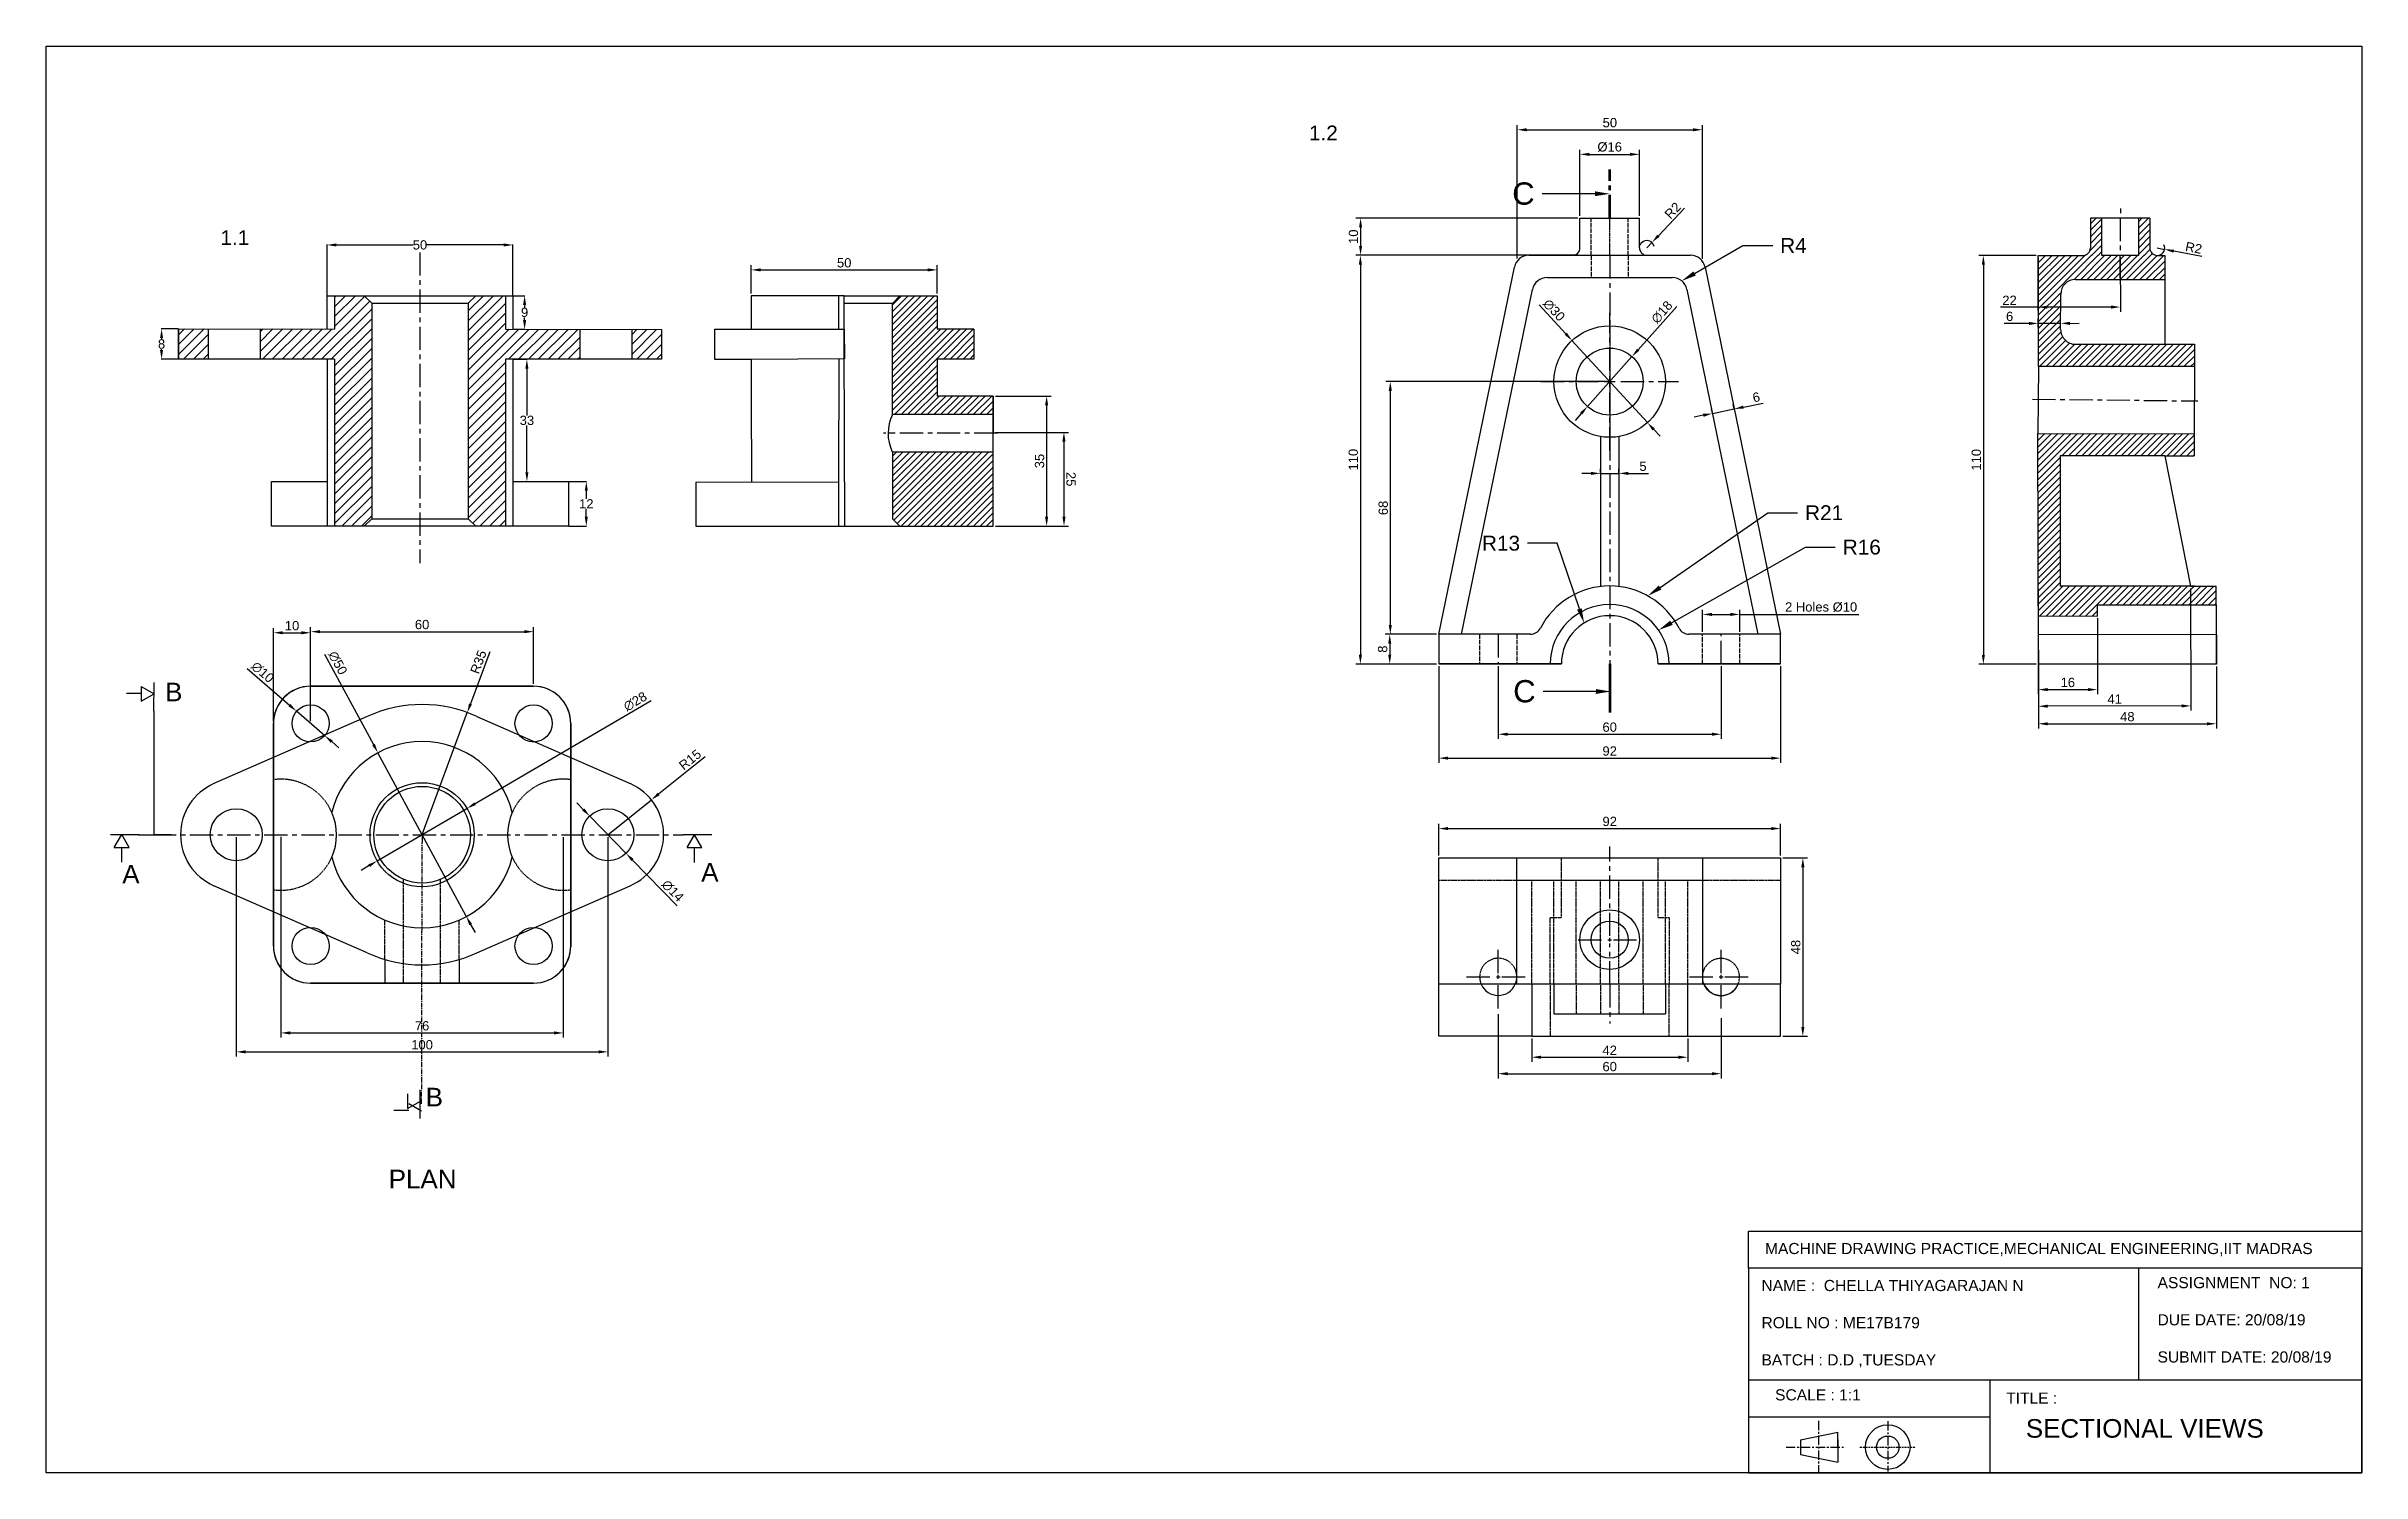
# Model space of a CAD drawing. Header units: inches. Extents: x 257 to 1980, y -66 to 1009.
# Drawn here: x 1357 to 1980, y -66 to 318 of the extents above; entities that cross this region are included whole.
import ezdxf
from ezdxf import colors
from ezdxf.entities.mleader import LeaderData, LeaderLine
from ezdxf.math import Vec2, Vec3

# ---------------------------------------------------------------- set-up
doc = ezdxf.new("R2010")
doc.units = ezdxf.units.IN
doc.header["$MEASUREMENT"] = 0
for name, pattern in [('ACAD_ISO02W100', [15, 12, -3]), ('CENTER', [2, 1.25, -0.25, 0.25, -0.25]), ('HIDDEN', [0.375, 0.25, -0.125])]:
    doc.linetypes.add(name, pattern=pattern)
doc.styles.get("Standard").update_dxf_attribs({"font": 'arial.ttf'})
doc.dimstyles.new('AM_ANSI', dxfattribs={"dimtxt": 2.5, "dimasz": 2.5, "dimexe": 0.1, "dimexo": 0.05, "dimgap": 0.06, "dimtad": 0, "dimtih": 1, "dimtoh": 1, "dimdec": 0, "dimzin": 7, "dimdsep": 46, "dimtxsty": 'Standard', "dimcen": 0, "dimclrd": 3, "dimclre": 3, "dimclrt": 3, "dimadec": 0, "dimazin": 2, "dimtp": 0.1, "dimtm": 0.1, "dimtfac": 0.71, "dimtdec": 0, "dimtofl": 0, "dimtmove": 0, "dimatfit": 3, "dimfxl": 1, "dimtolj": 1, "dimtzin": 7, "dimlwd": -1, "dimlwe": -1, "dimarcsym": 1})
doc.dimstyles.new('ISO-25', dxfattribs={"dimtxt": 2.5, "dimasz": 2.5, "dimexe": 1.25, "dimexo": 0.625, "dimtad": 1, "dimtxsty": 'Standard', "dimcen": 2.5, "dimadec": 0, "dimazin": 0, "dimtfac": 1, "dimtmove": 0, "dimatfit": 3, "dimfxl": 1, "dimarcsym": 0})

msp = doc.modelspace()

# ---------------------------------------------------------------- texts
at = {"color": 4}
for s, height, p in [('1.2', 4, (1697.01161, 292.78692)), ('1.1', 4, (1404.06514, 264.60937)), ('B', 5, (1459.3037, 32.81288)), ('PLAN', 5, (1449.35358, 10.77175))]:
    msp.add_text(s, height=height, dxfattribs=at).set_placement(p)
at = {"color": 6}
for s, p in [('B', (1389.1851, 141.84193)), ('A', (1377.64993, 92.81282)), ('A', (1533.46192, 93.32891))]:
    msp.add_text(s, height=5, dxfattribs=at).set_placement(p)
at = {"color": 4, "attachment_point": 1}
for s, width, heights, insert, char_height in [('MACHINE DRAWING PRACTICE,MECHANICAL ENGINEERING,IIT MADRAS', 164.3264, [7.38044], (1819.75056, -3.94001), 3), ('NAME :  CHELLA THIYAGARAJAN N\\P\\PROLL NO : ME17B179\\P\\PBATCH : D.D ,TUESDAY', 99.4535973, [0], (1818.80061, -13.89623), 3), ('ASSIGNMENT  NO: 1\\P\\PDUE DATE: 20/08/19\\P\\PSUBMIT DATE: 20/08/19', 75.9758354, [0], (1925.39313, -13.1188), 3), ('SCALE : 1:1', 57.1732989, [0], (1822.46175, -43.32021), 3), ('TITLE : ', 48.3269687, [0], (1884.65364, -44.19049), 3), (' SECTIONAL VIEWS ', 87.107865, [0], (1887.99476, -51.34533), 5)]:
    msp.add_mtext_dynamic_manual_height_columns(s, width=width, gutter_width=1, heights=heights, dxfattribs=dict(at, insert=insert, char_height=char_height))

# ---------------------------------------------------------------- blocks, each defined once
blk = doc.blocks.new('*D49')
at = {"color": 3, "linetype": 'ByBlock', "transparency": 16777216}
for p, q in [((1432.77, 251.03), (1432.77, 264.75)), ((1435.27, 264.65), (1455.92, 264.65)), ((1480.27, 264.65), (1459.62, 264.65)), ((1482.77, 251.03), (1482.77, 264.75))]:
    blk.add_line(p, q, dxfattribs=at)
at = {"color": 3, "transparency": 16777216}
for points in [[(1435.27, 265.07), (1435.27, 264.23), (1432.77, 264.65)], [(1480.27, 265.07), (1480.27, 264.23), (1482.77, 264.65)]]:
    blk.add_solid(points, dxfattribs=at)
at = {"layer": 'Defpoints', "color": 0, "transparency": 16777216}
for p in [(1432.77, 264.65), (1432.77, 250.98), (1482.77, 250.98)]:
    blk.add_point(p, dxfattribs=at)
at = {"color": 3, "transparency": 16777216, "insert": (1457.77, 264.65), "char_height": 2.5, "attachment_point": 5}
blk.add_mtext('\\A1;50', dxfattribs=at)
blk = doc.blocks.new('*D50')
at = {"color": 3, "linetype": 'ByBlock', "transparency": 16777216}
for p, q in [((1392.72, 242.07), (1388.13, 242.07)), ((1388.23, 239.57), (1388.23, 239.32)), ((1392.72, 233.89), (1388.13, 233.89)), ((1388.23, 236.39), (1388.23, 236.64))]:
    blk.add_line(p, q, dxfattribs=at)
at = {"color": 3, "transparency": 16777216}
for points in [[(1387.81, 239.57), (1388.65, 239.57), (1388.23, 242.07)], [(1387.81, 236.39), (1388.65, 236.39), (1388.23, 233.89)]]:
    blk.add_solid(points, dxfattribs=at)
at = {"layer": 'Defpoints', "color": 0, "transparency": 16777216}
for p in [(1392.77, 242.07), (1388.23, 233.89), (1392.77, 233.89)]:
    blk.add_point(p, dxfattribs=at)
at = {"color": 3, "transparency": 16777216, "insert": (1388.23, 237.98), "char_height": 2.5, "attachment_point": 5}
blk.add_mtext('\\A1;8', dxfattribs=at)
blk = doc.blocks.new('*D51')
at = {"color": 3, "linetype": 'ByBlock', "transparency": 16777216}
for p, q in [((1482.82, 250.98), (1486.03, 250.98)), ((1485.93, 248.48), (1485.93, 247.82)), ((1485.93, 244.48), (1485.93, 245.14)), ((1482.82, 241.98), (1486.03, 241.98))]:
    blk.add_line(p, q, dxfattribs=at)
at = {"color": 3, "transparency": 16777216}
for points in [[(1485.51, 248.48), (1486.35, 248.48), (1485.93, 250.98)], [(1485.51, 244.48), (1486.35, 244.48), (1485.93, 241.98)]]:
    blk.add_solid(points, dxfattribs=at)
at = {"layer": 'Defpoints', "color": 0, "transparency": 16777216}
for p in [(1482.77, 250.98), (1482.77, 241.98), (1485.93, 241.98)]:
    blk.add_point(p, dxfattribs=at)
at = {"color": 3, "transparency": 16777216, "insert": (1485.93, 246.48), "char_height": 2.5, "attachment_point": 5}
blk.add_mtext('\\A1;9', dxfattribs=at)
blk = doc.blocks.new('*D53')
at = {"color": 3, "linetype": 'ByBlock', "transparency": 16777216}
for p, q in [((1482.82, 233.89), (1486.65, 233.89)), ((1486.55, 231.39), (1486.55, 218.77)), ((1486.55, 203.48), (1486.55, 216.1)), ((1482.82, 200.98), (1486.65, 200.98))]:
    blk.add_line(p, q, dxfattribs=at)
at = {"color": 3, "transparency": 16777216}
for points in [[(1486.13, 231.39), (1486.96, 231.39), (1486.55, 233.89)], [(1486.13, 203.48), (1486.96, 203.48), (1486.55, 200.98)]]:
    blk.add_solid(points, dxfattribs=at)
at = {"layer": 'Defpoints', "color": 0, "transparency": 16777216}
for p in [(1482.77, 233.89), (1482.77, 200.98), (1486.55, 200.98)]:
    blk.add_point(p, dxfattribs=at)
at = {"color": 3, "transparency": 16777216, "insert": (1486.55, 217.43), "char_height": 2.5, "attachment_point": 5}
blk.add_mtext('\\A1;33', dxfattribs=at)
blk = doc.blocks.new('*D54')
at = {"color": 3, "linetype": 'ByBlock', "transparency": 16777216}
for p, q in [((1497.82, 200.98), (1502.63, 200.98)), ((1502.53, 198.48), (1502.53, 196.29)), ((1502.53, 191.48), (1502.53, 193.66)), ((1497.82, 188.98), (1502.63, 188.98))]:
    blk.add_line(p, q, dxfattribs=at)
at = {"color": 3, "transparency": 16777216}
for points in [[(1502.12, 198.48), (1502.95, 198.48), (1502.53, 200.98)], [(1502.12, 191.48), (1502.95, 191.48), (1502.53, 188.98)]]:
    blk.add_solid(points, dxfattribs=at)
at = {"layer": 'Defpoints', "color": 0, "transparency": 16777216}
for p in [(1497.77, 200.98), (1497.77, 188.98), (1502.53, 188.98)]:
    blk.add_point(p, dxfattribs=at)
at = {"color": 3, "transparency": 16777216, "insert": (1502.53, 194.98), "char_height": 2.5, "attachment_point": 5}
blk.add_mtext('\\A1;12', dxfattribs=at)
blk = doc.blocks.new('*U186')
at = {"color": 0, "linetype": 'CENTER', "ltscale": 5, "transparency": 16777216}
for p, q in [((0, 3), (0, 18.5)), ((-18.5, 0), (-3, 0)), ((3, 0), (18.5, 0)), ((0, -18.5), (0, -3))]:
    blk.add_line(p, q, dxfattribs=at)
at = {"color": 0, "linetype": 'Continuous', "ltscale": 5, "transparency": 16777216}
for p, q in [((-1.5, 0), (1.5, 0)), ((0, -1.5), (0, 1.5))]:
    blk.add_line(p, q, dxfattribs=at)
blk = doc.blocks.new('*D192')
at = {"color": 0, "lineweight": -2, "transparency": 16777216}
for p, q in [((1731.95, 151.25), (1731.95, 125.28)), ((1823.95, 151.25), (1823.95, 125.28)), ((1734.45, 126.53), (1821.45, 126.53))]:
    blk.add_line(p, q, dxfattribs=at)
at = {"color": 0, "transparency": 16777216}
for points in [[(1734.45, 126.95), (1734.45, 126.12), (1731.95, 126.53)], [(1821.45, 126.95), (1821.45, 126.12), (1823.95, 126.53)]]:
    blk.add_solid(points, dxfattribs=at)
at = {"layer": 'Defpoints', "color": 0, "transparency": 16777216}
for p in [(1731.95, 151.87), (1823.95, 151.87), (1823.95, 126.53)]:
    blk.add_point(p, dxfattribs=at)
at = {"color": 0, "transparency": 16777216, "insert": (1777.95, 128.44), "char_height": 2.5, "attachment_point": 5}
blk.add_mtext('92', dxfattribs=at)
blk = doc.blocks.new('*D193')
at = {"color": 0, "lineweight": -2, "transparency": 16777216}
for p, q in [((1747.95, 151.25), (1747.95, 131.72)), ((1807.95, 151.25), (1807.95, 131.72)), ((1750.45, 132.97), (1805.45, 132.97))]:
    blk.add_line(p, q, dxfattribs=at)
at = {"color": 0, "transparency": 16777216}
for points in [[(1750.45, 133.39), (1750.45, 132.55), (1747.95, 132.97)], [(1805.45, 133.39), (1805.45, 132.55), (1807.95, 132.97)]]:
    blk.add_solid(points, dxfattribs=at)
at = {"layer": 'Defpoints', "color": 0, "transparency": 16777216}
for p in [(1747.95, 151.87), (1807.95, 151.87), (1807.95, 132.97)]:
    blk.add_point(p, dxfattribs=at)
at = {"color": 0, "transparency": 16777216, "insert": (1777.95, 134.87), "char_height": 2.5, "attachment_point": 5}
blk.add_mtext('60', dxfattribs=at)
blk = doc.blocks.new('*D194')
at = {"color": 0, "lineweight": -2, "transparency": 16777216}
for p, q in [((1769.33, 271.87), (1709.66, 271.87)), ((1710.91, 269.37), (1710.91, 264.37)), ((1769.33, 261.87), (1709.66, 261.87))]:
    blk.add_line(p, q, dxfattribs=at)
at = {"color": 0, "transparency": 16777216}
for points in [[(1710.49, 269.37), (1711.32, 269.37), (1710.91, 271.87)], [(1710.49, 264.37), (1711.32, 264.37), (1710.91, 261.87)]]:
    blk.add_solid(points, dxfattribs=at)
at = {"layer": 'Defpoints', "color": 0, "transparency": 16777216}
for p in [(1769.95, 271.87), (1710.91, 261.87), (1769.95, 261.87)]:
    blk.add_point(p, dxfattribs=at)
at = {"color": 0, "transparency": 16777216, "insert": (1709, 266.87), "char_height": 2.5, "attachment_point": 5, "rotation": 90}
blk.add_mtext('10', dxfattribs=at)
blk = doc.blocks.new('*D195')
at = {"color": 0, "lineweight": -2, "transparency": 16777216}
for p, q in [((1755.59, 261.87), (1709.6, 261.87)), ((1710.85, 259.37), (1710.85, 154.37)), ((1731.33, 151.87), (1709.6, 151.87))]:
    blk.add_line(p, q, dxfattribs=at)
at = {"color": 0, "transparency": 16777216}
for points in [[(1710.44, 259.37), (1711.27, 259.37), (1710.85, 261.87)], [(1710.44, 154.37), (1711.27, 154.37), (1710.85, 151.87)]]:
    blk.add_solid(points, dxfattribs=at)
at = {"layer": 'Defpoints', "color": 0, "transparency": 16777216}
for p in [(1756.21, 261.87), (1710.85, 151.87), (1731.95, 151.87)]:
    blk.add_point(p, dxfattribs=at)
at = {"color": 0, "transparency": 16777216, "insert": (1708.95, 206.87), "char_height": 2.5, "attachment_point": 5, "rotation": 90}
blk.add_mtext('110', dxfattribs=at)
blk = doc.blocks.new('*D196')
at = {"color": 0, "lineweight": -2, "transparency": 16777216}
for p, q in [((1777.33, 227.87), (1717.66, 227.87)), ((1718.91, 225.37), (1718.91, 162.37)), ((1731.33, 159.87), (1717.66, 159.87))]:
    blk.add_line(p, q, dxfattribs=at)
at = {"color": 0, "transparency": 16777216}
for points in [[(1718.49, 225.37), (1719.32, 225.37), (1718.91, 227.87)], [(1718.49, 162.37), (1719.32, 162.37), (1718.91, 159.87)]]:
    blk.add_solid(points, dxfattribs=at)
at = {"layer": 'Defpoints', "color": 0, "transparency": 16777216}
for p in [(1777.95, 227.87), (1718.91, 159.87), (1731.95, 159.87)]:
    blk.add_point(p, dxfattribs=at)
at = {"color": 0, "transparency": 16777216, "insert": (1717.01, 193.87), "char_height": 2.5, "attachment_point": 5, "rotation": 90}
blk.add_mtext('68', dxfattribs=at)
blk = doc.blocks.new('*D187')
at = {"color": 0, "lineweight": -2, "transparency": 16777216}
for p, q in [((1731.33, 159.87), (1717.5, 159.87)), ((1718.75, 157.37), (1718.75, 154.37)), ((1731.33, 151.87), (1717.5, 151.87))]:
    blk.add_line(p, q, dxfattribs=at)
at = {"color": 0, "transparency": 16777216}
for points in [[(1718.33, 157.37), (1719.17, 157.37), (1718.75, 159.87)], [(1718.33, 154.37), (1719.17, 154.37), (1718.75, 151.87)]]:
    blk.add_solid(points, dxfattribs=at)
at = {"layer": 'Defpoints', "color": 0, "transparency": 16777216}
for p in [(1731.95, 159.87), (1718.75, 151.87), (1731.95, 151.87)]:
    blk.add_point(p, dxfattribs=at)
at = {"color": 0, "transparency": 16777216, "insert": (1716.85, 155.87), "char_height": 2.5, "attachment_point": 5, "rotation": 90}
blk.add_mtext('8', dxfattribs=at)
blk = doc.blocks.new('*D197')
at = {"color": 0, "lineweight": -2, "transparency": 16777216}
for p, q in [((1758.97, 248.53), (1766.11, 240.76)), ((1788.1, 216.83), (1767.8, 238.92)), ((1789.79, 214.99), (1791.49, 213.15))]:
    blk.add_line(p, q, dxfattribs=at)
at = {"color": 0, "transparency": 16777216}
for points in [[(1766.42, 241.04), (1765.8, 240.48), (1767.8, 238.92)], [(1790.1, 215.27), (1789.49, 214.71), (1788.1, 216.83)]]:
    blk.add_solid(points, dxfattribs=at)
at = {"layer": 'Defpoints', "color": 0, "transparency": 16777216}
for p in [(1767.8, 238.92), (1788.1, 216.83)]:
    blk.add_point(p, dxfattribs=at)
at = {"color": 0, "transparency": 16777216, "insert": (1762.97, 247.09), "char_height": 2.5, "attachment_point": 5, "rotation": 312.58494}
blk.add_mtext('∅30', dxfattribs=at)
blk = doc.blocks.new('*D198')
at = {"color": 0, "lineweight": -2, "transparency": 16777216}
for p, q in [((1795.99, 248.07), (1785.61, 236.45)), ((1771.96, 221.16), (1783.95, 234.59)), ((1770.29, 219.3), (1768.63, 217.43))]:
    blk.add_line(p, q, dxfattribs=at)
at = {"color": 0, "transparency": 16777216}
for points in [[(1785.3, 236.73), (1785.92, 236.17), (1783.95, 234.59)], [(1769.98, 219.58), (1770.6, 219.02), (1771.96, 221.16)]]:
    blk.add_solid(points, dxfattribs=at)
at = {"layer": 'Defpoints', "color": 0, "transparency": 16777216}
for p in [(1783.95, 234.59), (1771.96, 221.16)]:
    blk.add_point(p, dxfattribs=at)
at = {"color": 0, "transparency": 16777216, "insert": (1792, 246.56), "char_height": 2.5, "attachment_point": 5, "rotation": 48.22554}
blk.add_mtext('∅18', dxfattribs=at)
blk = doc.blocks.new('*D188')
at = {"color": 0, "lineweight": -2, "transparency": 16777216}
for p, q in [((1753.08, 260.99), (1753.08, 296.9)), ((1755.58, 295.65), (1800.4, 295.65)), ((1802.9, 260.89), (1802.9, 296.9))]:
    blk.add_line(p, q, dxfattribs=at)
at = {"color": 0, "transparency": 16777216}
for points in [[(1755.58, 296.06), (1755.58, 295.23), (1753.08, 295.65)], [(1800.4, 296.06), (1800.4, 295.23), (1802.9, 295.65)]]:
    blk.add_solid(points, dxfattribs=at)
at = {"layer": 'Defpoints', "color": 0, "transparency": 16777216}
for p in [(1802.9, 295.65), (1753.08, 260.36), (1802.9, 260.26)]:
    blk.add_point(p, dxfattribs=at)
at = {"color": 0, "transparency": 16777216, "insert": (1777.99, 297.55), "char_height": 2.5, "attachment_point": 5}
blk.add_mtext('50', dxfattribs=at)
blk = doc.blocks.new('*D199')
at = {"color": 0, "lineweight": -2, "transparency": 16777216}
for p, q in [((1769.95, 272.5), (1769.95, 290.28)), ((1772.45, 289.03), (1783.45, 289.03)), ((1785.95, 272.5), (1785.95, 290.28))]:
    blk.add_line(p, q, dxfattribs=at)
at = {"color": 0, "transparency": 16777216}
for points in [[(1772.45, 289.45), (1772.45, 288.62), (1769.95, 289.03)], [(1783.45, 289.45), (1783.45, 288.62), (1785.95, 289.03)]]:
    blk.add_solid(points, dxfattribs=at)
at = {"layer": 'Defpoints', "color": 0, "transparency": 16777216}
for p in [(1785.95, 289.03), (1769.95, 271.87), (1785.95, 271.87)]:
    blk.add_point(p, dxfattribs=at)
at = {"color": 0, "transparency": 16777216, "insert": (1777.95, 291), "char_height": 2.5, "attachment_point": 5}
blk.add_mtext('%%C16', dxfattribs=at)
blk = doc.blocks.new('*D200')
at = {"color": 0, "lineweight": -2, "transparency": 16777216}
for p, q in [((1798.1, 274.53), (1791.06, 267.13)), ((1787.95, 263.87), (1789.33, 265.32))]:
    blk.add_line(p, q, dxfattribs=at)
blk.add_arc((1787.95, 263.87), 2, 10.56569, 162.09507, dxfattribs=at)
at = {"color": 0, "transparency": 16777216}
blk.add_solid([(1790.76, 267.42), (1791.36, 266.84), (1789.33, 265.32)], dxfattribs=at)
at = {"layer": 'Defpoints', "color": 0, "transparency": 16777216}
for p in [(1787.95, 263.87), (1789.33, 265.32)]:
    blk.add_point(p, dxfattribs=at)
at = {"color": 0, "transparency": 16777216, "insert": (1794.93, 273.92), "char_height": 2.5, "attachment_point": 5, "rotation": 46.37555}
blk.add_mtext('R2', dxfattribs=at)
blk = doc.blocks.new('*D189')
at = {"color": 0, "lineweight": -2, "transparency": 16777216}
for p, q in [((1803.14, 218.8), (1800.69, 218.29)), ((1805.58, 219.36), (1805.34, 220.53)), ((1805.59, 219.3), (1811.47, 220.51)), ((1811.46, 220.57), (1811.22, 221.74)), ((1813.92, 221.02), (1819.21, 222.11))]:
    blk.add_line(p, q, dxfattribs=at)
at = {"color": 0, "transparency": 16777216}
for points in [[(1803.06, 219.21), (1803.23, 218.39), (1805.59, 219.3)], [(1813.83, 221.42), (1814, 220.61), (1811.47, 220.51)]]:
    blk.add_solid(points, dxfattribs=at)
at = {"layer": 'Defpoints', "color": 0, "transparency": 16777216}
for p in [(1805.71, 218.75), (1811.47, 220.51), (1811.58, 219.96)]:
    blk.add_point(p, dxfattribs=at)
at = {"color": 0, "transparency": 16777216, "insert": (1817.4, 223.67), "char_height": 2.5, "attachment_point": 5, "rotation": 11.63363}
blk.add_mtext('6', dxfattribs=at)
blk = doc.blocks.new('*D190')
at = {"color": 3, "lineweight": -2, "ltscale": 2.5, "transparency": 16777216}
for p, q in [((1772.95, 203.17), (1770.45, 203.17)), ((1775.45, 203.17), (1780.45, 203.17)), ((1782.95, 203.17), (1788.36, 203.17))]:
    blk.add_line(p, q, dxfattribs=at)
at = {"color": 0, "lineweight": -2, "ltscale": 2.5, "transparency": 16777216}
for p, q in [((1775.45, 203.09), (1775.45, 204.42)), ((1780.45, 203.09), (1780.45, 204.42))]:
    blk.add_line(p, q, dxfattribs=at)
at = {"color": 3, "ltscale": 2.5, "transparency": 16777216}
for points in [[(1772.95, 203.59), (1772.95, 202.76), (1775.45, 203.17)], [(1782.95, 203.59), (1782.95, 202.76), (1780.45, 203.17)]]:
    blk.add_solid(points, dxfattribs=at)
at = {"layer": 'Defpoints', "color": 0, "ltscale": 2.5, "transparency": 16777216}
for p in [(1775.45, 202.46), (1780.45, 203.17), (1780.45, 202.46)]:
    blk.add_point(p, dxfattribs=at)
at = {"color": 3, "ltscale": 2.5, "transparency": 16777216, "insert": (1786.91, 205.07), "char_height": 2.5, "attachment_point": 5}
blk.add_mtext('5', dxfattribs=at)
blk = doc.blocks.new('*D191')
at = {"color": 0, "lineweight": -2, "transparency": 16777216}
for p, q in [((1802.95, 160.5), (1802.95, 166.46)), ((1805.45, 165.21), (1810.45, 165.21)), ((1812.95, 160.5), (1812.95, 166.46)), ((1812.95, 165.21), (1845.04, 165.21))]:
    blk.add_line(p, q, dxfattribs=at)
at = {"color": 0, "transparency": 16777216}
for points in [[(1805.45, 165.63), (1805.45, 164.79), (1802.95, 165.21)], [(1810.45, 165.63), (1810.45, 164.79), (1812.95, 165.21)]]:
    blk.add_solid(points, dxfattribs=at)
at = {"layer": 'Defpoints', "color": 0, "transparency": 16777216}
for p in [(1812.95, 165.21), (1802.95, 159.87), (1812.95, 159.87)]:
    blk.add_point(p, dxfattribs=at)
at = {"color": 0, "transparency": 16777216, "insert": (1834.85, 167.18), "char_height": 2.5, "attachment_point": 5}
blk.add_mtext('2 Holes %%C10', dxfattribs=at)
blk = doc.blocks.new('*D219')
at = {"color": 0, "lineweight": -2, "ltscale": 2.5, "transparency": 16777216}
for p, q in [((1546.94, 251.58), (1546.94, 259.18)), ((1596.94, 251.58), (1596.94, 259.18))]:
    blk.add_line(p, q, dxfattribs=at)
at = {"color": 3, "lineweight": -2, "ltscale": 2.5, "transparency": 16777216}
blk.add_line((1549.44, 257.93), (1594.44, 257.93), dxfattribs=at)
at = {"color": 3, "ltscale": 2.5, "transparency": 16777216}
for points in [[(1549.44, 258.35), (1549.44, 257.52), (1546.94, 257.93)], [(1594.44, 258.35), (1594.44, 257.52), (1596.94, 257.93)]]:
    blk.add_solid(points, dxfattribs=at)
at = {"layer": 'Defpoints', "color": 0, "ltscale": 2.5, "transparency": 16777216}
for p in [(1596.94, 257.93), (1546.94, 250.96), (1596.94, 250.96)]:
    blk.add_point(p, dxfattribs=at)
at = {"color": 3, "ltscale": 2.5, "transparency": 16777216, "insert": (1571.94, 259.83), "char_height": 2.5, "attachment_point": 5}
blk.add_mtext('50', dxfattribs=at)
blk = doc.blocks.new('*D220')
at = {"color": 0, "lineweight": -2, "ltscale": 2.5, "transparency": 16777216}
for p, q in [((1612.65, 223.99), (1627.67, 223.99)), ((1612.65, 188.99), (1627.67, 188.99))]:
    blk.add_line(p, q, dxfattribs=at)
at = {"color": 3, "lineweight": -2, "ltscale": 2.5, "transparency": 16777216}
blk.add_line((1626.42, 221.49), (1626.42, 191.49), dxfattribs=at)
at = {"color": 3, "ltscale": 2.5, "transparency": 16777216}
for points in [[(1626, 221.49), (1626.83, 221.49), (1626.42, 223.99)], [(1626, 191.49), (1626.83, 191.49), (1626.42, 188.99)]]:
    blk.add_solid(points, dxfattribs=at)
at = {"layer": 'Defpoints', "color": 0, "ltscale": 2.5, "transparency": 16777216}
for p in [(1612.03, 223.99), (1612.03, 188.99), (1626.42, 188.99)]:
    blk.add_point(p, dxfattribs=at)
at = {"color": 3, "ltscale": 2.5, "transparency": 16777216, "insert": (1624.52, 206.49), "char_height": 2.5, "attachment_point": 5, "rotation": 90}
blk.add_mtext('35', dxfattribs=at)
blk = doc.blocks.new('*D221')
at = {"color": 0, "lineweight": -2, "ltscale": 2.5, "transparency": 16777216}
for p, q in [((1612.65, 214.21), (1632.32, 214.22)), ((1612.67, 188.99), (1632.34, 189))]:
    blk.add_line(p, q, dxfattribs=at)
at = {"color": 3, "lineweight": -2, "ltscale": 2.5, "transparency": 16777216}
blk.add_line((1631.07, 211.72), (1631.08, 191.5), dxfattribs=at)
at = {"color": 3, "ltscale": 2.5, "transparency": 16777216}
for points in [[(1631.49, 211.72), (1630.65, 211.72), (1631.07, 214.22)], [(1631.5, 191.5), (1630.67, 191.5), (1631.09, 189)]]:
    blk.add_solid(points, dxfattribs=at)
at = {"layer": 'Defpoints', "color": 0, "ltscale": 2.5, "transparency": 16777216}
for p in [(1612.03, 214.21), (1612.05, 188.99), (1631.09, 189)]:
    blk.add_point(p, dxfattribs=at)
at = {"color": 3, "ltscale": 2.5, "transparency": 16777216, "insert": (1632.98, 201.61), "char_height": 2.5, "attachment_point": 5, "rotation": 270.03871}
blk.add_mtext('25', dxfattribs=at)
blk = doc.blocks.new('*D254')
at = {"color": 3, "lineweight": -2, "ltscale": 2.5, "transparency": 16777216}
for p, q in [((1411.29, 150.64), (1422.67, 140.79)), ((1432.12, 132.61), (1424.56, 139.15)), ((1434.01, 130.97), (1435.9, 129.34))]:
    blk.add_line(p, q, dxfattribs=at)
at = {"color": 3, "ltscale": 2.5, "transparency": 16777216}
for points in [[(1422.94, 141.1), (1422.39, 140.47), (1424.56, 139.15)], [(1434.28, 131.29), (1433.74, 130.66), (1432.12, 132.61)]]:
    blk.add_solid(points, dxfattribs=at)
at = {"layer": 'Defpoints', "color": 0, "ltscale": 2.5, "transparency": 16777216}
for p in [(1424.56, 139.15), (1432.12, 132.61)]:
    blk.add_point(p, dxfattribs=at)
at = {"color": 3, "ltscale": 2.5, "transparency": 16777216, "insert": (1415.43, 149.66), "char_height": 2.5, "attachment_point": 5, "rotation": 319.12028}
blk.add_mtext('∅10', dxfattribs=at)
blk = doc.blocks.new('*D252')
at = {"color": 3, "lineweight": -2, "ltscale": 2.5, "transparency": 16777216}
for p, q in [((1476.56, 155.15), (1471.36, 141.14)), ((1458.34, 105.97), (1470.5, 138.8))]:
    blk.add_line(p, q, dxfattribs=at)
at = {"color": 3, "ltscale": 2.5, "transparency": 16777216}
blk.add_solid([(1470.97, 141.28), (1471.76, 141), (1470.5, 138.8)], dxfattribs=at)
at = {"layer": 'Defpoints', "color": 0, "ltscale": 2.5, "transparency": 16777216}
for p in [(1470.5, 138.8), (1458.34, 105.97)]:
    blk.add_point(p, dxfattribs=at)
at = {"color": 3, "ltscale": 2.5, "transparency": 16777216, "insert": (1473.51, 152.42), "char_height": 2.5, "attachment_point": 5, "rotation": 69.67411}
blk.add_mtext('R35', dxfattribs=at)
blk = doc.blocks.new('*D255')
at = {"color": 0, "lineweight": -2, "ltscale": 2.5, "transparency": 16777216}
for p, q in [((1428.34, 146.51), (1428.34, 161.82)), ((1488.34, 146.5), (1488.34, 161.82))]:
    blk.add_line(p, q, dxfattribs=at)
at = {"color": 3, "lineweight": -2, "ltscale": 2.5, "transparency": 16777216}
blk.add_line((1430.84, 160.57), (1485.84, 160.57), dxfattribs=at)
at = {"color": 3, "ltscale": 2.5, "transparency": 16777216}
for points in [[(1430.84, 160.99), (1430.84, 160.16), (1428.34, 160.57)], [(1485.84, 160.99), (1485.84, 160.16), (1488.34, 160.57)]]:
    blk.add_solid(points, dxfattribs=at)
at = {"layer": 'Defpoints', "color": 0, "ltscale": 2.5, "transparency": 16777216}
for p in [(1488.34, 160.57), (1428.34, 145.88), (1488.34, 145.88)]:
    blk.add_point(p, dxfattribs=at)
at = {"color": 3, "ltscale": 2.5, "transparency": 16777216, "insert": (1458.34, 162.48), "char_height": 2.5, "attachment_point": 5}
blk.add_mtext('60', dxfattribs=at)
blk = doc.blocks.new('*D256')
at = {"color": 0, "lineweight": -2, "ltscale": 2.5, "transparency": 16777216}
for p, q in [((1418.34, 136.41), (1418.34, 161.53)), ((1428.34, 136.51), (1428.34, 161.53))]:
    blk.add_line(p, q, dxfattribs=at)
at = {"color": 3, "lineweight": -2, "ltscale": 2.5, "transparency": 16777216}
blk.add_line((1420.84, 160.28), (1425.84, 160.28), dxfattribs=at)
at = {"color": 3, "ltscale": 2.5, "transparency": 16777216}
for points in [[(1420.84, 160.69), (1420.84, 159.86), (1418.34, 160.28)], [(1425.84, 160.69), (1425.84, 159.86), (1428.34, 160.28)]]:
    blk.add_solid(points, dxfattribs=at)
at = {"layer": 'Defpoints', "color": 0, "ltscale": 2.5, "transparency": 16777216}
for p in [(1428.34, 160.28), (1418.34, 135.78), (1428.34, 135.88)]:
    blk.add_point(p, dxfattribs=at)
at = {"color": 3, "ltscale": 2.5, "transparency": 16777216, "insert": (1423.34, 162.18), "char_height": 2.5, "attachment_point": 5}
blk.add_mtext('10', dxfattribs=at)
blk = doc.blocks.new('*D257')
at = {"color": 3, "lineweight": -2, "ltscale": 2.5, "transparency": 16777216}
for p, q in [((1432.11, 154.53), (1445.27, 130.17)), ((1470.22, 83.98), (1446.46, 127.97)), ((1471.41, 81.78), (1472.6, 79.58))]:
    blk.add_line(p, q, dxfattribs=at)
at = {"color": 3, "ltscale": 2.5, "transparency": 16777216}
for points in [[(1445.63, 130.37), (1444.9, 129.97), (1446.46, 127.97)], [(1471.77, 81.98), (1471.04, 81.58), (1470.22, 83.98)]]:
    blk.add_solid(points, dxfattribs=at)
at = {"layer": 'Defpoints', "color": 0, "ltscale": 2.5, "transparency": 16777216}
for p in [(1446.46, 127.97), (1470.22, 83.98)]:
    blk.add_point(p, dxfattribs=at)
at = {"color": 3, "ltscale": 2.5, "transparency": 16777216, "insert": (1435.64, 152.15), "char_height": 2.5, "attachment_point": 5, "rotation": 298.37735}
blk.add_mtext('∅50', dxfattribs=at)
blk = doc.blocks.new('*D258')
at = {"color": 3, "lineweight": -2, "ltscale": 2.5, "transparency": 16777216}
for p, q in [((1519.96, 141.97), (1472.58, 114.26)), ((1446.25, 98.86), (1470.42, 113)), ((1444.1, 97.6), (1441.94, 96.33))]:
    blk.add_line(p, q, dxfattribs=at)
at = {"color": 3, "ltscale": 2.5, "transparency": 16777216}
for points in [[(1472.37, 114.62), (1472.79, 113.9), (1470.42, 113)], [(1443.88, 97.96), (1444.31, 97.24), (1446.25, 98.86)]]:
    blk.add_solid(points, dxfattribs=at)
at = {"layer": 'Defpoints', "color": 0, "ltscale": 2.5, "transparency": 16777216}
for p in [(1470.42, 113), (1446.25, 98.86)]:
    blk.add_point(p, dxfattribs=at)
at = {"color": 3, "ltscale": 2.5, "transparency": 16777216, "insert": (1515.7, 141.77), "char_height": 2.5, "attachment_point": 5, "rotation": 30.3264}
blk.add_mtext('∅28', dxfattribs=at)
blk = doc.blocks.new('*D259')
at = {"color": 0, "lineweight": -2, "ltscale": 2.5, "transparency": 16777216}
for p, q in [((1408.34, 105.3), (1408.34, 46.23)), ((1508.34, 105.3), (1508.34, 46.23))]:
    blk.add_line(p, q, dxfattribs=at)
at = {"color": 3, "lineweight": -2, "ltscale": 2.5, "transparency": 16777216}
blk.add_line((1410.84, 47.48), (1505.84, 47.48), dxfattribs=at)
at = {"color": 3, "ltscale": 2.5, "transparency": 16777216}
for points in [[(1410.84, 47.9), (1410.84, 47.07), (1408.34, 47.48)], [(1505.84, 47.9), (1505.84, 47.07), (1508.34, 47.48)]]:
    blk.add_solid(points, dxfattribs=at)
at = {"layer": 'Defpoints', "color": 0, "ltscale": 2.5, "transparency": 16777216}
for p in [(1408.34, 105.93), (1508.34, 105.93), (1508.34, 47.48)]:
    blk.add_point(p, dxfattribs=at)
at = {"color": 3, "ltscale": 2.5, "transparency": 16777216, "insert": (1458.34, 49.38), "char_height": 2.5, "attachment_point": 5}
blk.add_mtext('100', dxfattribs=at)
blk = doc.blocks.new('*D260')
at = {"color": 0, "lineweight": -2, "ltscale": 2.5, "transparency": 16777216}
for p, q in [((1420.34, 105.35), (1420.34, 51.33)), ((1496.34, 105.25), (1496.34, 51.33))]:
    blk.add_line(p, q, dxfattribs=at)
at = {"color": 3, "lineweight": -2, "ltscale": 2.5, "transparency": 16777216}
blk.add_line((1422.84, 52.58), (1493.84, 52.58), dxfattribs=at)
at = {"color": 3, "ltscale": 2.5, "transparency": 16777216}
for points in [[(1422.84, 53), (1422.84, 52.16), (1420.34, 52.58)], [(1493.84, 53), (1493.84, 52.16), (1496.34, 52.58)]]:
    blk.add_solid(points, dxfattribs=at)
at = {"layer": 'Defpoints', "color": 0, "ltscale": 2.5, "transparency": 16777216}
for p in [(1420.34, 105.98), (1496.34, 105.88), (1496.34, 52.58)]:
    blk.add_point(p, dxfattribs=at)
at = {"color": 3, "ltscale": 2.5, "transparency": 16777216, "insert": (1458.34, 54.48), "char_height": 2.5, "attachment_point": 5}
blk.add_mtext('76', dxfattribs=at)
blk = doc.blocks.new('*D253')
at = {"color": 3, "lineweight": -2, "ltscale": 2.5, "transparency": 16777216}
for p, q in [((1534.49, 126.9), (1521.99, 116.88)), ((1508.34, 105.93), (1520.04, 115.31))]:
    blk.add_line(p, q, dxfattribs=at)
at = {"color": 3, "ltscale": 2.5, "transparency": 16777216}
blk.add_solid([(1521.73, 117.2), (1522.25, 116.55), (1520.04, 115.31)], dxfattribs=at)
at = {"layer": 'Defpoints', "color": 0, "ltscale": 2.5, "transparency": 16777216}
for p in [(1520.04, 115.31), (1508.34, 105.93)]:
    blk.add_point(p, dxfattribs=at)
at = {"color": 3, "ltscale": 2.5, "transparency": 16777216, "insert": (1530.47, 126.12), "char_height": 2.5, "attachment_point": 5, "rotation": 38.73202}
blk.add_mtext('R15', dxfattribs=at)
blk = doc.blocks.new('*D261')
at = {"color": 3, "lineweight": -2, "ltscale": 2.5, "transparency": 16777216}
for p, q in [((1501.71, 112.73), (1499.97, 114.52)), ((1503.45, 110.94), (1513.22, 100.91)), ((1527.01, 86.75), (1514.97, 99.12))]:
    blk.add_line(p, q, dxfattribs=at)
at = {"color": 3, "ltscale": 2.5, "transparency": 16777216}
for points in [[(1502.01, 113.02), (1501.41, 112.44), (1503.45, 110.94)], [(1515.26, 99.41), (1514.67, 98.83), (1513.22, 100.91)]]:
    blk.add_solid(points, dxfattribs=at)
at = {"layer": 'Defpoints', "color": 0, "ltscale": 2.5, "transparency": 16777216}
for p in [(1503.45, 110.94), (1513.22, 100.91)]:
    blk.add_point(p, dxfattribs=at)
at = {"color": 3, "ltscale": 2.5, "transparency": 16777216, "insert": (1525.79, 90.83), "char_height": 2.5, "attachment_point": 5, "rotation": 314.24208}
blk.add_mtext('∅14', dxfattribs=at)
blk = doc.blocks.new('*D271')
at = {"color": 0, "lineweight": -2, "ltscale": 2.5, "transparency": 16777216}
for p, q in [((1892.68, 261.83), (1877.26, 261.83)), ((1892.68, 151.83), (1877.26, 151.83))]:
    blk.add_line(p, q, dxfattribs=at)
at = {"color": 3, "lineweight": -2, "ltscale": 2.5, "transparency": 16777216}
blk.add_line((1878.51, 259.33), (1878.51, 154.33), dxfattribs=at)
at = {"color": 3, "ltscale": 2.5, "transparency": 16777216}
for points in [[(1878.1, 259.33), (1878.93, 259.33), (1878.51, 261.83)], [(1878.1, 154.33), (1878.93, 154.33), (1878.51, 151.83)]]:
    blk.add_solid(points, dxfattribs=at)
at = {"layer": 'Defpoints', "color": 0, "ltscale": 2.5, "transparency": 16777216}
for p in [(1893.31, 261.83), (1878.51, 151.83), (1893.31, 151.83)]:
    blk.add_point(p, dxfattribs=at)
at = {"color": 3, "ltscale": 2.5, "transparency": 16777216, "insert": (1876.61, 206.83), "char_height": 2.5, "attachment_point": 5, "rotation": 90}
blk.add_mtext('110', dxfattribs=at)
blk = doc.blocks.new('*D272')
at = {"color": 0, "lineweight": -2, "ltscale": 2.5, "transparency": 16777216}
for p, q in [((1893.31, 151.2), (1893.31, 134.53)), ((1941.21, 151.2), (1941.21, 134.53))]:
    blk.add_line(p, q, dxfattribs=at)
at = {"color": 3, "lineweight": -2, "ltscale": 2.5, "transparency": 16777216}
blk.add_line((1895.81, 135.78), (1938.71, 135.78), dxfattribs=at)
at = {"color": 3, "ltscale": 2.5, "transparency": 16777216}
for points in [[(1895.81, 136.19), (1895.81, 135.36), (1893.31, 135.78)], [(1938.71, 136.19), (1938.71, 135.36), (1941.21, 135.78)]]:
    blk.add_solid(points, dxfattribs=at)
at = {"layer": 'Defpoints', "color": 0, "ltscale": 2.5, "transparency": 16777216}
for p in [(1893.31, 151.83), (1941.21, 151.83), (1941.21, 135.78)]:
    blk.add_point(p, dxfattribs=at)
at = {"color": 3, "ltscale": 2.5, "transparency": 16777216, "insert": (1917.26, 137.68), "char_height": 2.5, "attachment_point": 5}
blk.add_mtext('48', dxfattribs=at)
blk = doc.blocks.new('*D273')
at = {"color": 0, "lineweight": -2, "ltscale": 2.5, "transparency": 16777216}
for p, q in [((1893.28, 164.2), (1893.28, 143.73)), ((1909.19, 164.2), (1909.19, 143.73))]:
    blk.add_line(p, q, dxfattribs=at)
at = {"color": 3, "lineweight": -2, "ltscale": 2.5, "transparency": 16777216}
blk.add_line((1895.78, 144.98), (1906.69, 144.98), dxfattribs=at)
at = {"color": 3, "ltscale": 2.5, "transparency": 16777216}
for points in [[(1895.78, 145.4), (1895.78, 144.57), (1893.28, 144.98)], [(1906.69, 145.4), (1906.69, 144.57), (1909.19, 144.98)]]:
    blk.add_solid(points, dxfattribs=at)
at = {"layer": 'Defpoints', "color": 0, "ltscale": 2.5, "transparency": 16777216}
for p in [(1893.28, 164.83), (1909.19, 164.83), (1909.19, 144.98)]:
    blk.add_point(p, dxfattribs=at)
at = {"color": 3, "ltscale": 2.5, "transparency": 16777216, "insert": (1901.24, 146.89), "char_height": 2.5, "attachment_point": 5}
blk.add_mtext('16', dxfattribs=at)
blk = doc.blocks.new('*D274')
at = {"color": 0, "lineweight": -2, "ltscale": 2.5, "transparency": 16777216}
for p, q in [((1893.24, 261.2), (1893.27, 246.64)), ((1915.36, 261.25), (1915.39, 246.69))]:
    blk.add_line(p, q, dxfattribs=at)
at = {"color": 3, "lineweight": -2, "ltscale": 2.5, "transparency": 16777216}
for p, q in [((1893.27, 247.89), (1883.14, 247.87)), ((1912.89, 247.94), (1895.77, 247.9))]:
    blk.add_line(p, q, dxfattribs=at)
at = {"color": 3, "ltscale": 2.5, "transparency": 16777216}
for points in [[(1895.77, 248.32), (1895.77, 247.48), (1893.27, 247.89)], [(1912.89, 248.35), (1912.89, 247.52), (1915.39, 247.94)]]:
    blk.add_solid(points, dxfattribs=at)
at = {"layer": 'Defpoints', "color": 0, "ltscale": 2.5, "transparency": 16777216}
for p in [(1893.24, 261.83), (1915.36, 261.88), (1915.39, 247.94)]:
    blk.add_point(p, dxfattribs=at)
at = {"color": 3, "ltscale": 2.5, "transparency": 16777216, "insert": (1885.56, 249.76), "char_height": 2.5, "attachment_point": 5, "rotation": 0.12483}
blk.add_mtext('22', dxfattribs=at)
blk = doc.blocks.new('*D275')
at = {"color": 3, "lineweight": -2, "ltscale": 2.5, "transparency": 16777216}
for p, q in [((1890.78, 243.53), (1884.14, 243.51)), ((1899.31, 243.55), (1893.28, 243.53)), ((1901.81, 243.55), (1904.31, 243.56))]:
    blk.add_line(p, q, dxfattribs=at)
at = {"color": 0, "lineweight": -2, "ltscale": 2.5, "transparency": 16777216}
for p, q in [((1893.28, 242.53), (1893.28, 244.78)), ((1899.31, 242.54), (1899.31, 244.8))]:
    blk.add_line(p, q, dxfattribs=at)
at = {"color": 3, "ltscale": 2.5, "transparency": 16777216}
for points in [[(1890.78, 243.94), (1890.78, 243.11), (1893.28, 243.53)], [(1901.81, 243.97), (1901.81, 243.13), (1899.31, 243.55)]]:
    blk.add_solid(points, dxfattribs=at)
at = {"layer": 'Defpoints', "color": 0, "ltscale": 2.5, "transparency": 16777216}
for p in [(1893.28, 243.53), (1893.28, 241.91), (1899.31, 241.92)]:
    blk.add_point(p, dxfattribs=at)
at = {"color": 3, "ltscale": 2.5, "transparency": 16777216, "insert": (1885.58, 245.42), "char_height": 2.5, "attachment_point": 5, "rotation": 0.12514}
blk.add_mtext('6', dxfattribs=at)
blk = doc.blocks.new('*D270')
at = {"color": 3, "lineweight": -2, "ltscale": 2.5, "transparency": 16777216}
for p, q in [((1925.31, 263.83), (1927.27, 263.46)), ((1937.35, 261.54), (1929.73, 262.99))]:
    blk.add_line(p, q, dxfattribs=at)
at = {"color": 0, "lineweight": -2, "ltscale": 2.5, "transparency": 16777216}
blk.add_arc((1925.31, 263.83), 2, 287.90493, 25.06535, dxfattribs=at)
at = {"color": 3, "ltscale": 2.5, "transparency": 16777216}
blk.add_solid([(1929.81, 263.4), (1929.65, 262.58), (1927.27, 263.46)], dxfattribs=at)
at = {"layer": 'Defpoints', "color": 0, "ltscale": 2.5, "transparency": 16777216}
for p in [(1925.31, 263.83), (1927.27, 263.46)]:
    blk.add_point(p, dxfattribs=at)
at = {"color": 3, "ltscale": 2.5, "transparency": 16777216, "insert": (1935.12, 263.88), "char_height": 2.5, "attachment_point": 5, "rotation": 349.25549}
blk.add_mtext('R2', dxfattribs=at)
blk = doc.blocks.new('*D276')
at = {"color": 0, "lineweight": -2, "ltscale": 2.5, "transparency": 16777216}
for p, q in [((1893.26, 172.07), (1893.33, 139.26)), ((1934.3, 172.16), (1934.37, 139.34))]:
    blk.add_line(p, q, dxfattribs=at)
at = {"color": 3, "lineweight": -2, "ltscale": 2.5, "transparency": 16777216}
blk.add_line((1931.87, 140.59), (1895.83, 140.51), dxfattribs=at)
at = {"color": 3, "ltscale": 2.5, "transparency": 16777216}
for points in [[(1895.83, 140.93), (1895.83, 140.09), (1893.33, 140.51)], [(1931.87, 141), (1931.87, 140.17), (1934.37, 140.59)]]:
    blk.add_solid(points, dxfattribs=at)
at = {"layer": 'Defpoints', "color": 0, "ltscale": 2.5, "transparency": 16777216}
for p in [(1893.26, 172.7), (1934.3, 172.78), (1893.33, 140.51)]:
    blk.add_point(p, dxfattribs=at)
at = {"color": 3, "ltscale": 2.5, "transparency": 16777216, "insert": (1913.84, 142.43), "char_height": 2.5, "width": 8.75, "attachment_point": 5, "rotation": 0.11975}
blk.add_mtext('41', dxfattribs=at)
blk = doc.blocks.new('*U286')
at = {"color": 0, "linetype": 'CENTER', "ltscale": 5, "transparency": 16777216}
for p, q in [((0, 1), (0, 8.5)), ((-8.5, 0), (-1, 0)), ((1, 0), (8.5, 0)), ((0, -8.5), (0, -1))]:
    blk.add_line(p, q, dxfattribs=at)
at = {"color": 0, "linetype": 'Continuous', "ltscale": 5, "transparency": 16777216}
for p, q in [((-0.5, 0), (0.5, 0)), ((0, -0.5), (0, 0.5))]:
    blk.add_line(p, q, dxfattribs=at)
blk = doc.blocks.new('*U288')
at = {"color": 0, "linetype": 'CENTER', "ltscale": 5, "transparency": 16777216}
for p, q in [((0, 1), (0, 8.5)), ((-8.5, 0), (-1, 0)), ((1, 0), (8.5, 0)), ((0, -8.5), (0, -1))]:
    blk.add_line(p, q, dxfattribs=at)
at = {"color": 0, "linetype": 'Continuous', "ltscale": 5, "transparency": 16777216}
for p, q in [((-0.5, 0), (0.5, 0)), ((0, -0.5), (0, 0.5))]:
    blk.add_line(p, q, dxfattribs=at)
blk = doc.blocks.new('*U289')
at = {"color": 0, "linetype": 'CENTER', "ltscale": 5, "transparency": 16777216}
for p, q in [((0, 1), (0, 25.09)), ((-8.5, 0), (-1, 0)), ((1, 0), (8.5, 0)), ((0, -12), (0, -1))]:
    blk.add_line(p, q, dxfattribs=at)
at = {"color": 0, "linetype": 'Continuous', "ltscale": 5, "transparency": 16777216}
for p, q in [((-0.5, 0), (0.5, 0)), ((0, -0.5), (0, 0.5))]:
    blk.add_line(p, q, dxfattribs=at)
blk = doc.blocks.new('*D291')
at = {"color": 0, "lineweight": -2, "ltscale": 2.5, "transparency": 16777216}
for p, q in [((1731.95, 100.3), (1731.95, 108.83)), ((1823.95, 100.3), (1823.95, 108.83))]:
    blk.add_line(p, q, dxfattribs=at)
at = {"color": 3, "lineweight": -2, "ltscale": 2.5, "transparency": 16777216}
blk.add_line((1734.45, 107.58), (1821.45, 107.58), dxfattribs=at)
at = {"color": 3, "ltscale": 2.5, "transparency": 16777216}
for points in [[(1734.45, 108), (1734.45, 107.17), (1731.95, 107.58)], [(1821.45, 108), (1821.45, 107.17), (1823.95, 107.58)]]:
    blk.add_solid(points, dxfattribs=at)
at = {"layer": 'Defpoints', "color": 0, "ltscale": 2.5, "transparency": 16777216}
for p in [(1823.95, 107.58), (1731.95, 99.68), (1823.95, 99.68)]:
    blk.add_point(p, dxfattribs=at)
at = {"color": 3, "ltscale": 2.5, "transparency": 16777216, "insert": (1777.95, 109.49), "char_height": 2.5, "attachment_point": 5}
blk.add_mtext('92', dxfattribs=at)
blk = doc.blocks.new('*D292')
at = {"color": 0, "lineweight": -2, "ltscale": 2.5, "transparency": 16777216}
for p, q in [((1824.58, 99.68), (1831.18, 99.68)), ((1824.58, 51.68), (1831.18, 51.68))]:
    blk.add_line(p, q, dxfattribs=at)
at = {"color": 3, "lineweight": -2, "ltscale": 2.5, "transparency": 16777216}
blk.add_line((1829.93, 97.18), (1829.93, 54.18), dxfattribs=at)
at = {"color": 3, "ltscale": 2.5, "transparency": 16777216}
for points in [[(1829.51, 97.18), (1830.35, 97.18), (1829.93, 99.68)], [(1829.51, 54.18), (1830.35, 54.18), (1829.93, 51.68)]]:
    blk.add_solid(points, dxfattribs=at)
at = {"layer": 'Defpoints', "color": 0, "ltscale": 2.5, "transparency": 16777216}
for p in [(1823.95, 99.68), (1823.95, 51.68), (1829.93, 51.68)]:
    blk.add_point(p, dxfattribs=at)
at = {"color": 3, "ltscale": 2.5, "transparency": 16777216, "insert": (1828.03, 75.68), "char_height": 2.5, "attachment_point": 5, "rotation": 90}
blk.add_mtext('48', dxfattribs=at)
blk = doc.blocks.new('*D293')
at = {"color": 0, "lineweight": -2, "ltscale": 2.5, "transparency": 16777216}
for p, q in [((1756.95, 51.05), (1756.95, 44.79)), ((1798.95, 51.05), (1798.95, 44.79))]:
    blk.add_line(p, q, dxfattribs=at)
at = {"color": 3, "lineweight": -2, "ltscale": 2.5, "transparency": 16777216}
blk.add_line((1759.45, 46.04), (1796.45, 46.04), dxfattribs=at)
at = {"color": 3, "ltscale": 2.5, "transparency": 16777216}
for points in [[(1759.45, 46.46), (1759.45, 45.63), (1756.95, 46.04)], [(1796.45, 46.46), (1796.45, 45.63), (1798.95, 46.04)]]:
    blk.add_solid(points, dxfattribs=at)
at = {"layer": 'Defpoints', "color": 0, "ltscale": 2.5, "transparency": 16777216}
for p in [(1756.95, 51.68), (1798.95, 51.68), (1798.95, 46.04)]:
    blk.add_point(p, dxfattribs=at)
at = {"color": 3, "ltscale": 2.5, "transparency": 16777216, "insert": (1777.95, 47.92), "char_height": 2.5, "attachment_point": 5}
blk.add_mtext('42', dxfattribs=at)
blk = doc.blocks.new('*D290')
at = {"color": 0, "lineweight": -2, "ltscale": 2.5, "transparency": 16777216}
for p, q in [((1747.95, 57.64), (1747.95, 40.36)), ((1807.95, 56.58), (1807.95, 40.36))]:
    blk.add_line(p, q, dxfattribs=at)
at = {"color": 3, "lineweight": -2, "ltscale": 2.5, "transparency": 16777216}
blk.add_line((1750.45, 41.61), (1805.45, 41.61), dxfattribs=at)
at = {"color": 3, "ltscale": 2.5, "transparency": 16777216}
for points in [[(1750.45, 42.03), (1750.45, 41.19), (1747.95, 41.61)], [(1805.45, 42.03), (1805.45, 41.19), (1807.95, 41.61)]]:
    blk.add_solid(points, dxfattribs=at)
at = {"layer": 'Defpoints', "color": 0, "ltscale": 2.5, "transparency": 16777216}
for p in [(1747.95, 58.27), (1807.95, 57.2), (1807.95, 41.61)]:
    blk.add_point(p, dxfattribs=at)
at = {"color": 3, "ltscale": 2.5, "transparency": 16777216, "insert": (1777.95, 43.51), "char_height": 2.5, "attachment_point": 5}
blk.add_mtext('60', dxfattribs=at)

# ---------------------------------------------------------------- dimensions: what is measured, and where the dimension line sits
at = {"color": 3}
for base, p1, p2, text, picture, middle in [((1802.90056, 295.64615), (1753.08236, 260.36447), (1802.90056, 260.26365), '50', '*D188', (1777.99146, 297.54758)), ((1785.95266, 289.03191), (1769.95266, 271.8747), (1785.95266, 271.8747), '%%C<>', '*D199', (1777.95266, 291.00326))]:
    dim = msp.add_linear_dim(base=base, p1=p1, p2=p2, text=text, dimstyle='ISO-25', dxfattribs=at)
    dim.commit()
    dim.dimension.update_dxf_attribs({"geometry": picture, "text_midpoint": middle})
dim = msp.add_radius_dim(center=(1787.95266, 263.8747), mpoint=(1789.33252, 265.32246), dimstyle='ISO-25', dxfattribs=at)
dim.commit()
dim.dimension.update_dxf_attribs({"geometry": '*D200', "text_midpoint": (1796.29083, 272.62317), "dimtype": 164})
for base, p1, p2, picture, middle in [((1710.9058, 261.8747), (1769.95266, 271.8747), (1769.95266, 261.8747), '*D194', (1709.00437, 266.8747)), ((1710.85369, 151.8747), (1756.21303, 261.8747), (1731.95266, 151.8747), '*D195', (1708.95226, 206.8747)), ((1718.90654, 159.8747), (1777.95266, 227.8747), (1731.95266, 159.8747), '*D196', (1717.00511, 193.8747)), ((1718.74844, 151.8747), (1731.95266, 159.8747), (1731.95266, 151.8747), '*D187', (1716.84701, 155.8747))]:
    dim = msp.add_linear_dim(base=base, p1=p1, p2=p2, angle=90, dimstyle='ISO-25', dxfattribs=at)
    dim.commit()
    dim.dimension.update_dxf_attribs({"geometry": picture, "text_midpoint": middle})
dim = msp.add_linear_dim(base=(1432.7706, 264.6488), p1=(1482.7706, 250.97922), p2=(1432.7706, 250.97922), dimstyle='AM_ANSI')
dim.commit()
dim.dimension.update_dxf_attribs({"geometry": '*D49', "text_midpoint": (1457.7706, 264.6488)})
at = {"color": 3, "ltscale": 2.5}
for base, p1, p2, picture, middle in [((1878.51189, 151.82951), (1893.30654, 261.82951), (1893.30654, 151.82951), '*D271', (1876.61045, 206.82951)), ((1626.41776, 188.98601), (1612.02991, 223.986), (1612.02991, 188.98601), '*D220', (1624.51548, 206.486)), ((1829.92975, 51.67941), (1823.95266, 99.67941), (1823.95266, 51.67941), '*D292', (1828.02832, 75.67941))]:
    dim = msp.add_linear_dim(base=base, p1=p1, p2=p2, angle=90, dimstyle='ISO-25', override={"dimtxt": 2.5, "dimasz": 2.5, "dimdec": 0, "dimrnd": 0, "dimclrd": 3, "dimclrt": 3}, dxfattribs=at)
    dim.commit()
    dim.dimension.update_dxf_attribs({"geometry": picture, "text_midpoint": middle})
for base, p1, p2, angle, text, picture, middle in [((1915.39173, 247.94111), (1893.2412, 261.82937), (1915.36137, 261.87756), 0.12483345, '22', '*D274', (1885.56325, 247.87612)), ((1893.28116, 243.53287), (1899.3117, 241.9189), (1893.28471, 241.90574), 180.12514394, '6', '*D275', (1885.58666, 243.51606))]:
    dim = msp.add_linear_dim(base=base, p1=p1, p2=p2, angle=angle, text=text, dimstyle='ISO-25', override={"dimtxt": 2.5, "dimasz": 2.5, "dimdec": 0, "dimrnd": 0, "dimclrd": 3, "dimclrt": 3}, dxfattribs=at)
    dim.commit()
    dim.dimension.update_dxf_attribs({"geometry": picture, "text_midpoint": middle, "dimtype": 161})
dim = msp.add_radius_dim(center=(1925.30719, 263.82951), mpoint=(1927.27212, 263.45665), dimstyle='ISO-25', override={"dimtxt": 2.5, "dimasz": 2.5, "dimdec": 0, "dimrnd": 0, "dimclrd": 3, "dimclrt": 3}, dxfattribs=at)
dim.commit()
dim.dimension.update_dxf_attribs({"geometry": '*D270', "text_midpoint": (1935.1168, 263.88174)})
for base, p1, p2, picture, middle in [((1596.93868, 257.93255), (1546.93876, 250.95854), (1596.93868, 250.95854), '*D219', (1571.93872, 259.83398)), ((1428.33852, 160.27605), (1418.33863, 135.78424), (1428.33852, 135.88062), '*D256', (1423.33857, 162.17749)), ((1488.33783, 160.57457), (1428.33875, 145.88062), (1488.33783, 145.87993), '*D255', (1458.33829, 162.47601)), ((1496.33783, 52.5784), (1420.33659, 105.97932), (1496.33783, 105.87959), '*D260', (1458.33721, 54.47983)), ((1823.95266, 107.58468), (1731.95266, 99.67941), (1823.95266, 99.67941), '*D291', (1777.95266, 109.48611)), ((1508.33829, 47.48264), (1408.33737, 105.92864), (1508.33829, 105.92749), '*D259', (1458.33783, 49.38407)), ((1807.95266, 41.60849), (1747.95266, 58.26908), (1807.95266, 57.20202), '*D290', (1777.95266, 43.50992)), ((1798.95266, 46.04213), (1756.95266, 51.67941), (1798.95266, 51.67941), '*D293', (1777.95266, 47.92225))]:
    dim = msp.add_linear_dim(base=base, p1=p1, p2=p2, dimstyle='ISO-25', override={"dimtxt": 2.5, "dimasz": 2.5, "dimdec": 0, "dimrnd": 0, "dimclrd": 3, "dimclrt": 3}, dxfattribs=at)
    dim.commit()
    dim.dimension.update_dxf_attribs({"geometry": picture, "text_midpoint": middle})
for base, p1, p2, picture, middle in [((1485.92955, 241.97922), (1482.7706, 250.97922), (1482.7706, 241.97922), '*D51', (1485.92955, 246.47922)), ((1388.23119, 233.88559), (1392.77066, 242.07284), (1392.77066, 233.88559), '*D50', (1388.23119, 237.97922)), ((1486.54627, 200.97922), (1482.7706, 233.88559), (1482.7706, 200.97922), '*D53', (1486.54627, 217.4324)), ((1502.53188, 188.97922), (1497.7706, 200.97922), (1497.7706, 188.97922), '*D54', (1502.53188, 194.97922))]:
    dim = msp.add_linear_dim(base=base, p1=p1, p2=p2, angle=90, dimstyle='AM_ANSI')
    dim.commit()
    dim.dimension.update_dxf_attribs({"geometry": picture, "text_midpoint": middle})
at = {"color": 3}
for p1, p2, picture, middle in [((1788.1029, 216.83058), (1767.80242, 238.91883), '*D197', (1761.5176, 245.75713)), ((1771.95686, 221.16275), (1783.94846, 234.58666), '*D198', (1793.4742, 245.25018))]:
    dim = msp.add_diameter_dim_2p(p1=p1, p2=p2, dimstyle='ISO-25', dxfattribs=at)
    dim.commit()
    dim.dimension.update_dxf_attribs({"geometry": picture, "text_midpoint": middle, "dimtype": 163})
dim = msp.add_linear_dim(base=(1811.46855, 220.5118), p1=(1805.70556, 218.74939), p2=(1811.5823, 219.95931), angle=11.633634, dimstyle='ISO-25', dxfattribs=at)
dim.commit()
dim.dimension.update_dxf_attribs({"geometry": '*D189', "text_midpoint": (1817.78642, 221.81254), "dimtype": 161})
at = {"color": 3, "ltscale": 2.5}
for p1, p2, distance, text, picture, middle in [((1612.02991, 214.21109), (1612.04696, 188.98601), 19.03966, '25', '*D221', (1632.97952, 201.6127)), ((1934.29872, 172.78471), (1893.26292, 172.69895), 32.19399, '41', '*D276', (1913.84418, 142.42802))]:
    dim = msp.add_aligned_dim(p1=p1, p2=p2, distance=distance, text=text, dimstyle='ISO-25', override={"dimtxt": 2.5, "dimasz": 2.5, "dimdec": 0, "dimrnd": 0, "dimclrd": 3, "dimclrt": 3}, dxfattribs=at)
    dim.commit()
    dim.dimension.update_dxf_attribs({"geometry": picture, "text_midpoint": middle})
dim = msp.add_linear_dim(base=(1780.45266, 203.17379), p1=(1775.45266, 202.46413), p2=(1780.45266, 202.46413), dimstyle='ISO-25', override={"dimtxt": 2.5, "dimasz": 2.5, "dimdec": 0, "dimrnd": 0, "dimclrd": 3, "dimclrt": 3}, dxfattribs=at)
dim.commit()
dim.dimension.update_dxf_attribs({"geometry": '*D190', "text_midpoint": (1786.90645, 203.17379), "dimtype": 160})
at = {"color": 3}
dim = msp.add_linear_dim(base=(1812.95266, 165.21112), p1=(1802.95266, 159.8747), p2=(1812.95266, 159.8747), text='2 Holes %%C10', dimstyle='ISO-25', dxfattribs=at)
dim.commit()
dim.dimension.update_dxf_attribs({"geometry": '*D191', "text_midpoint": (1834.84665, 165.21112), "dimtype": 160})
at = {"color": 3, "ltscale": 2.5}
for base, p1, p2, text, picture, middle in [((1909.19324, 144.98359), (1893.27937, 164.8292), (1909.19324, 164.8292), '16', '*D273', (1901.23631, 146.88502)), ((1941.2106, 135.77532), (1893.30654, 151.82951), (1941.2106, 151.82951), '48', '*D272', (1917.25857, 137.67675))]:
    dim = msp.add_linear_dim(base=base, p1=p1, p2=p2, text=text, dimstyle='ISO-25', override={"dimtxt": 2.5, "dimasz": 2.5, "dimdec": 0, "dimrnd": 0, "dimclrd": 3, "dimclrt": 3}, dxfattribs=at)
    dim.commit()
    dim.dimension.update_dxf_attribs({"geometry": picture, "text_midpoint": middle})
for p1, p2, picture, middle in [((1470.2193, 83.97945), (1446.45544, 127.97135), '*D257', (1433.90187, 151.21065)), ((1432.11848, 132.60791), (1424.55763, 139.15265), '*D254', (1414.13814, 148.17184)), ((1446.25309, 98.85854), (1470.42165, 112.99645), '*D258', (1516.69838, 140.067)), ((1503.45445, 110.94228), (1513.22213, 100.91271), '*D261', (1524.38014, 89.45551))]:
    dim = msp.add_diameter_dim_2p(p1=p1, p2=p2, dimstyle='ISO-25', override={"dimtxt": 2.5, "dimasz": 2.5, "dimdec": 0, "dimrnd": 0, "dimclrd": 3, "dimclrt": 3}, dxfattribs=at)
    dim.commit()
    dim.dimension.update_dxf_attribs({"geometry": picture, "text_midpoint": middle, "dimtype": 163})
for center, mpoint, picture, middle in [((1458.33783, 105.97333), (1470.49613, 138.79589), '*D252', (1475.2978, 151.75847)), ((1508.33826, 105.92749), (1520.03948, 115.31267), '*D253', (1531.66274, 124.63533))]:
    dim = msp.add_radius_dim(center=center, mpoint=mpoint, dimstyle='ISO-25', override={"dimtxt": 2.5, "dimasz": 2.5, "dimdec": 0, "dimrnd": 0, "dimclrd": 3, "dimclrt": 3}, dxfattribs=at)
    dim.commit()
    dim.dimension.update_dxf_attribs({"geometry": picture, "text_midpoint": middle, "dimtype": 164})
at = {"color": 3}
for base, p1, p2, picture, middle in [((1823.95266, 126.53376), (1731.95266, 151.8747), (1823.95266, 151.8747), '*D192', (1777.95266, 126.53376)), ((1807.95266, 132.9704), (1747.95266, 151.8747), (1807.95266, 151.8747), '*D193', (1777.95266, 132.9704))]:
    dim = msp.add_linear_dim(base=base, p1=p1, p2=p2, dimstyle='ISO-25', dxfattribs=at)
    dim.commit()
    dim.dimension.update_dxf_attribs({"geometry": picture, "text_midpoint": middle, "dimtype": 160})

# ---------------------------------------------------------------- hatches: boundary and pattern name
h = msp.add_hatch()
h.set_pattern_fill('ANSI31', color=3, scale=10)
h.paths.add_polyline_path([(1923.31006, 271.8747), (1920.30649, 271.8747), (1920.30649, 261.87756), (1915.36137, 261.87756), (1915.36106, 261.84259), (1925.30719, 261.82951, -0.414318317), (1923.30719, 263.83023)])
h.paths.add_polyline_path([(1910.32842, 271.8747), (1907.31006, 271.8747), (1907.32757, 263.86014, -0.414213562), (1905.33194, 261.85578), (1915.36106, 261.84259), (1915.36137, 261.87756), (1915.30649, 261.87756), (1910.32842, 261.86669)])
h = msp.add_hatch()
h.set_pattern_fill('ANSI31', color=3, scale=10)
h.paths.add_polyline_path([(1915.30649, 261.87756), (1907.33194, 261.86015), (1905.33194, 261.85578), (1893.2412, 261.82937), (1893.30654, 231.91374), (1935.29029, 231.91374), (1935.30654, 237.91374), (1927.30654, 237.91374), (1903.3117, 237.91374, -0.414591754), (1899.3117, 241.9189), (1899.32392, 251.38398, -0.414213562), (1903.32909, 255.37882), (1927.30654, 255.34786), (1927.30654, 261.82951), (1925.28434, 261.82951), (1923.30649, 261.8747)])
at = {"ltscale": 0.25}
h = msp.add_hatch(dxfattribs=at)
h.set_pattern_fill('ANSI31', color=3, scale=15)
h.set_pattern_definition([(45, (1346.3426, 146.3188), (-1.325825, 1.325825), [])])
h.paths.add_polyline_path([(1480.7706, 233.88559), (1480.7706, 188.97922), (1472.7706, 188.97922), (1470.7706, 190.97922), (1470.7706, 248.97922), (1472.7706, 250.97922), (1480.7706, 250.97922), (1480.7706, 241.94609), (1500.7706, 241.91728), (1500.7706, 233.88559)])
h.paths.add_polyline_path([(1444.7706, 248.97922), (1442.7706, 250.97922), (1434.7706, 250.97922), (1434.7706, 242.01235), (1414.7706, 242.04115), (1414.7706, 233.88559), (1434.7706, 233.88559), (1434.7706, 188.97922), (1437.7706, 188.97922), (1442.7706, 188.97922), (1444.7706, 190.97922)])
h.paths.add_polyline_path([(1522.77053, 241.88559), (1514.7706, 241.89711), (1514.7706, 233.88559), (1522.77053, 233.88559)])
h.paths.add_polyline_path([(1400.7706, 233.88559), (1392.77066, 233.88559), (1392.77066, 242.07284), (1400.7706, 242.06132)])
h = msp.add_hatch()
h.set_pattern_fill('ANSI31', color=3, scale=10)
h.paths.add_polyline_path([(1596.93868, 241.95854), (1596.93868, 250.95854), (1586.91392, 250.94024), (1584.93848, 248.93663), (1584.93848, 218.986), (1596.93868, 218.986)])
h.paths.add_polyline_path([(1606.83078, 241.94461), (1596.93868, 241.95854), (1596.93868, 233.94461), (1606.83078, 233.94461)])
h.paths.add_polyline_path([(1612.02991, 208.986), (1596.93883, 208.986), (1596.95348, 188.98601), (1612.02991, 188.98601)])
h.paths.add_polyline_path([(1596.93883, 208.986), (1596.93868, 208.986), (1584.93848, 208.98615), (1584.9297, 190.97556), (1586.92813, 188.98601), (1596.95348, 188.98601)])
h.paths.add_polyline_path([(1612.02991, 223.986), (1596.93868, 223.986), (1596.93868, 218.986), (1612.02991, 218.986)])
h = msp.add_hatch()
h.set_pattern_fill('ANSI31', color=3, scale=10)
h.paths.add_polyline_path([(1909.19324, 164.76776), (1909.19324, 167.76776), (1941.19323, 167.7972), (1941.1403, 172.78471), (1934.29872, 172.78471), (1899.18932, 172.78471), (1899.18932, 207.91385), (1927.30654, 207.91385), (1935.22524, 207.89241), (1935.24124, 213.80018), (1893.17678, 213.91409), (1893.27937, 164.8292)])

# ---------------------------------------------------------------- linework, layer by layer
at = {"color": 6}
for p, q in [((1357.20982, 318.11122), (1980.32652, 318.11122)), ((1357.20982, -65.77134), (1357.20982, 318.11122)), ((1980.32652, 318.11122), (1980.32652, -65.77134)), ((1382.84666, 143.93345), (1378.77741, 143.93401)), ((1382.78114, 145.83102), (1382.78114, 141.83102)), ((1382.78114, 145.83102), (1386.24524, 143.83102)), ((1386.18884, 139.17794), (1386.20146, 146.8488)), ((1386.22168, 105.92885), (1386.22175, 112.63719)), ((1375.51033, 102.50494), (1377.51033, 105.96904)), ((1456.105, 105.97386), (1458.36678, 105.92817)), ((1529.65583, 102.47505), (1531.65583, 105.93915)), ((1382.16341, 105.91264), (1374.49256, 105.92527)), ((1375.51033, 102.50494), (1379.51033, 102.50494)), ((1377.4079, 102.57046), (1377.40734, 98.50122)), ((1390.83386, 105.92881), (1386.22168, 105.92885)), ((1458.36678, 105.92817), (1458.36678, 103.85308)), ((1536.30891, 105.88275), (1528.63806, 105.89538)), ((1529.65583, 102.47505), (1533.65583, 102.47505)), ((1531.5534, 102.54057), (1531.55284, 98.47133)), ((1454.79626, 31.69837), (1450.72701, 31.69893)), ((1454.43265, 36.21565), (1454.43265, 32.21565)), ((1454.73074, 33.59594), (1458.19484, 31.59594)), ((1457.84035, 29.56257), (1457.85297, 37.23342)), ((1815.32652, -0.77134), (1980.32652, -0.77134)), ((1815.32652, -10.77134), (1815.32652, -0.77134)), ((1980.32652, -10.77134), (1815.32652, -10.77134)), ((1815.32652, -10.77134), (1815.32652, -40.77134)), ((1920.32652, -40.77134), (1920.32652, -10.77134)), ((1815.32652, -40.77134), (1980.32652, -40.77134)), ((1815.32652, -40.77134), (1815.32652, -50.77134)), ((1880.32652, -50.77134), (1880.32652, -40.77134)), ((1815.32652, -50.77134), (1880.32652, -50.77134)), ((1815.32652, -50.77134), (1815.32652, -65.77134)), ((1880.32652, -65.77134), (1880.32652, -50.77134)), ((1980.32652, -65.77134), (1357.20982, -65.77134))]:
    msp.add_line(p, q, dxfattribs=at)
at = {"color": 1, "linetype": 'CENTER', "lineweight": 53, "ltscale": 5}
msp.add_line((1777.95266, 271.8747), (1777.95266, 284.96676), dxfattribs=at)
at = {"color": 1, "linetype": 'CENTER', "ltscale": 5}
for p, q in [((1915.30649, 255.71053), (1915.48416, 275.67519)), ((1457.7706, 262.65666), (1457.7706, 179.03771)), ((1777.95266, 261.8747), (1777.95266, 242.8747)), ((1891.70922, 223.17326), (1936.23184, 222.65498)), ((1777.95266, 212.8747), (1777.95266, 151.8747)), ((1747.95266, 159.8747), (1747.95266, 151.8747)), ((1807.95266, 151.8747), (1807.95266, 159.8747)), ((1385.8754, 105.92886), (1528.68184, 105.92749)), ((1777.95266, 65.67941), (1777.95266, 55.14201))]:
    msp.add_line(p, q, dxfattribs=at)
at = {"color": 4}
for p, q in [((1769.95266, 263.8747), (1769.95266, 271.8747)), ((1769.95266, 271.8747), (1785.95266, 271.8747)), ((1785.95266, 263.8747), (1785.95266, 271.8747)), ((1923.31006, 271.8747), (1907.31006, 271.8747)), ((1907.31006, 271.8747), (1907.32757, 263.86014)), ((1910.32842, 271.8747), (1910.32842, 261.86669)), ((1920.30649, 261.87756), (1920.30649, 271.8747)), ((1923.31006, 271.8747), (1923.30719, 263.83023)), ((1756.21303, 261.8747), (1767.95266, 261.8747)), ((1767.95266, 261.8747), (1787.95266, 261.8747)), ((1787.95266, 261.8747), (1799.6923, 261.8747)), ((1893.30654, 231.91374), (1893.2412, 261.82937)), ((1893.30654, 261.82951), (1905.33194, 261.85578)), ((1910.32842, 261.86669), (1915.30649, 261.87756)), ((1915.30649, 261.87756), (1920.30649, 261.87756)), ((1925.30719, 261.82951), (1927.30654, 261.82951)), ((1927.30654, 261.82951), (1927.30654, 237.91374)), ((1731.95266, 159.8747), (1752.2952, 258.68131)), ((1761.10358, 255.8747), (1794.80175, 255.8747)), ((1803.61012, 258.68131), (1823.95266, 159.8747)), ((1432.7706, 241.97922), (1432.7706, 250.97922)), ((1432.7706, 250.97922), (1482.7706, 250.97922)), ((1434.7706, 250.97922), (1434.7706, 242.01235)), ((1444.7706, 248.97922), (1442.7706, 250.97922)), ((1470.7706, 248.97922), (1472.7706, 250.97922)), ((1482.7706, 250.97922), (1482.7706, 241.94321)), ((1571.93872, 250.91291), (1546.93876, 250.95854)), ((1546.93876, 250.95854), (1546.93876, 241.95854)), ((1570.44554, 250.91563), (1570.4458, 242.00144)), ((1571.93872, 250.91291), (1596.93868, 250.95854)), ((1572.02998, 200.91299), (1571.93872, 250.91291)), ((1584.93848, 248.93663), (1586.91392, 250.94024)), ((1596.93868, 250.95854), (1596.93868, 241.95854)), ((1738.0785, 159.8747), (1757.18575, 252.68131)), ((1798.71958, 252.68131), (1817.82682, 159.8747)), ((1899.3117, 241.9189), (1899.32392, 251.38398)), ((1903.32909, 255.37882), (1927.30654, 255.34786)), ((1444.7706, 248.97922), (1444.7706, 190.97922)), ((1444.7706, 248.97922), (1470.7706, 248.97922)), ((1470.7706, 248.97922), (1470.7706, 190.97922)), ((1584.93848, 248.93663), (1571.94237, 248.91291)), ((1584.93848, 218.986), (1584.93848, 248.93663)), ((1392.77066, 242.07284), (1434.7706, 242.01235)), ((1392.77066, 233.88559), (1392.77066, 242.07284)), ((1392.77066, 242.07284), (1392.77066, 233.88559)), ((1400.7706, 242.06132), (1400.7706, 233.97922)), ((1414.7706, 242.04115), (1414.7706, 233.97922)), ((1480.7706, 241.94609), (1522.77053, 241.88559)), ((1500.7706, 241.91728), (1500.7706, 233.97922)), ((1514.7706, 241.89711), (1514.7706, 233.97922)), ((1522.77053, 241.88559), (1522.77053, 233.88559)), ((1537.04665, 241.94461), (1546.93876, 241.95854)), ((1537.04665, 241.94461), (1537.05792, 233.94461)), ((1546.93876, 241.95854), (1571.95498, 242.0042)), ((1571.95498, 242.0042), (1572.00905, 234.00438)), ((1606.83078, 241.94461), (1596.93868, 241.95854)), ((1606.83078, 241.94461), (1606.83078, 233.94461)), ((1903.3117, 237.91374), (1927.30654, 237.91374)), ((1927.30654, 237.91374), (1935.30654, 237.91374)), ((1935.30654, 237.91374), (1935.2253, 207.91385)), ((1935.30654, 237.91374), (1935.30654, 231.91374)), ((1434.7706, 233.88559), (1392.77066, 233.88559)), ((1432.7706, 233.88559), (1432.7706, 200.97922)), ((1434.7706, 233.88559), (1434.7706, 188.97922)), ((1522.77053, 233.88559), (1480.7706, 233.88559)), ((1480.7706, 233.88559), (1480.7706, 188.97922)), ((1482.7706, 233.88559), (1482.7706, 200.97922)), ((1537.04665, 233.94461), (1546.93876, 233.94461)), ((1572.00905, 234.00438), (1546.93876, 233.83494)), ((1546.93876, 233.94461), (1546.93876, 223.986)), ((1570.49991, 233.99418), (1570.4458, 200.9101)), ((1606.83078, 233.94461), (1596.93868, 233.94461)), ((1596.93868, 233.94461), (1596.93868, 223.986)), ((1893.30654, 231.91374), (1893.17678, 213.91409)), ((1935.30654, 231.91374), (1893.30654, 231.91374)), ((1546.93876, 223.986), (1546.97174, 200.86727)), ((1596.93868, 218.986), (1584.93848, 218.986)), ((1612.02991, 223.986), (1596.93868, 223.986)), ((1612.02991, 218.986), (1596.93868, 218.986)), ((1612.02991, 200.986), (1612.02991, 223.986)), ((1612.02991, 223.986), (1612.02991, 213.986)), ((1612.02991, 208.986), (1612.02991, 218.986)), ((1775.45266, 213.0845), (1775.45266, 172.72536)), ((1780.45266, 213.0845), (1780.45266, 172.72536)), ((1893.30654, 151.82951), (1893.17678, 213.91409)), ((1893.30654, 213.91374), (1935.24124, 213.80018)), ((1584.88298, 208.98615), (1596.93868, 208.98615)), ((1584.9297, 208.98615), (1584.9297, 190.97556)), ((1596.93868, 208.986), (1612.02991, 208.986)), ((1927.30654, 207.91385), (1899.18932, 207.91385)), ((1899.18932, 207.91385), (1899.18932, 172.78471)), ((1927.30654, 207.91385), (1934.29872, 172.78471)), ((1927.30654, 207.91385), (1935.22524, 207.89241)), ((1417.7706, 188.97922), (1417.7706, 200.97922)), ((1417.7706, 200.97922), (1432.7706, 200.97922)), ((1432.7706, 200.97922), (1432.7706, 188.97922)), ((1482.7706, 200.97922), (1497.7706, 200.97922)), ((1482.7706, 200.97922), (1482.7706, 188.97922)), ((1497.7706, 200.97922), (1497.7706, 188.97922)), ((1532.03005, 200.83998), (1570.4458, 200.91558)), ((1532.03005, 200.83998), (1532.04696, 188.98601)), ((1570.4458, 200.9101), (1570.4458, 188.98601)), ((1572.02998, 200.91299), (1572.02998, 188.98601)), ((1612.04696, 188.98601), (1612.02991, 200.986)), ((1437.7706, 188.97922), (1417.7706, 188.97922)), ((1497.7706, 188.97922), (1437.7706, 188.97922)), ((1444.7706, 190.97922), (1442.7706, 188.97922)), ((1444.7706, 190.97922), (1470.7706, 190.97922)), ((1470.7706, 190.97922), (1472.7706, 188.97922)), ((1532.04696, 188.98601), (1612.04696, 188.98601)), ((1542.02971, 188.98601), (1547.02971, 188.98601)), ((1584.9297, 190.97556), (1586.92813, 188.97921)), ((1934.29872, 172.78471), (1899.18932, 172.78471)), ((1935.29872, 172.78471), (1934.29872, 172.78471)), ((1934.29872, 172.78471), (1941.1403, 172.78471)), ((1941.19323, 167.7972), (1941.14018, 172.79692)), ((1893.27937, 164.8292), (1909.19324, 164.76776)), ((1909.19324, 167.76776), (1941.19323, 167.7972)), ((1909.19324, 164.76776), (1909.19324, 167.76776)), ((1941.19323, 167.7972), (1941.2106, 151.79721)), ((1756.62193, 159.8747), (1731.95266, 159.8747)), ((1731.95266, 159.8747), (1731.95266, 151.8747)), ((1823.95266, 159.8747), (1799.28339, 159.8747)), ((1823.95266, 151.8747), (1823.95266, 159.8747)), ((1941.2106, 159.79721), (1893.2901, 159.69706)), ((1941.2106, 151.79721), (1941.2106, 159.79721)), ((1764.95266, 151.8747), (1731.95266, 151.8747)), ((1731.95266, 151.8747), (1764.95266, 151.8747)), ((1823.95266, 151.8747), (1790.95266, 151.8747)), ((1790.95266, 151.8747), (1823.95266, 151.8747)), ((1927.30654, 151.82951), (1893.30654, 151.82951)), ((1941.2106, 151.79721), (1927.30654, 151.82951)), ((1488.33783, 145.87993), (1428.33783, 145.87925)), ((1428.33783, 145.87959), (1488.33783, 145.87959)), ((1428.33829, 145.88028), (1458.33829, 145.87959)), ((1428.33829, 145.87993), (1458.33829, 145.87959)), ((1428.33875, 145.88062), (1488.33875, 145.87856)), ((1488.33875, 145.8789), (1428.33875, 145.88028)), ((1443.56176, 137.70364), (1402.32746, 119.67203)), ((1473.11463, 137.7033), (1514.34851, 119.67074)), ((1418.33794, 135.87913), (1418.33863, 75.87913)), ((1418.33817, 120.74658), (1418.33852, 135.88085)), ((1498.3384, 135.87821), (1498.33633, 75.87821)), ((1731.95266, 65.67941), (1731.95266, 99.67941)), ((1731.95266, 99.67941), (1823.95266, 99.67941)), ((1752.95266, 99.67941), (1802.95266, 99.67941)), ((1752.95266, 65.67941), (1752.95266, 99.67941)), ((1752.95266, 93.67941), (1802.95266, 93.67941)), ((1802.95266, 99.67941), (1802.95266, 65.67941)), ((1823.95266, 99.67941), (1823.95266, 65.67941)), ((1443.5603, 74.15203), (1402.32683, 92.18553)), ((1418.33749, 91.01444), (1418.33714, 76.07213)), ((1473.11463, 74.15169), (1514.34851, 92.18425)), ((1448.3366, 72.34), (1448.33667, 65.97529)), ((1468.33829, 72.33977), (1468.33829, 65.9754)), ((1428.33645, 65.97609), (1458.33645, 65.9754)), ((1488.33691, 65.97471), (1428.33691, 65.97609)), ((1428.33691, 65.97574), (1488.33691, 65.97506)), ((1488.33783, 65.97506), (1428.33783, 65.97574)), ((1428.33783, 65.9754), (1488.33783, 65.9754)), ((1428.33829, 65.97506), (1458.33829, 65.9754)), ((1823.95266, 65.67941), (1731.95266, 65.67941)), ((1731.95266, 51.67941), (1731.95266, 65.67941)), ((1802.95266, 65.67941), (1752.95266, 65.67941)), ((1756.95266, 65.67941), (1756.95266, 51.67941)), ((1762.95266, 65.67941), (1762.95266, 57.67941)), ((1792.95266, 65.67941), (1792.95266, 57.67941)), ((1798.95266, 51.67941), (1798.95266, 65.67941)), ((1823.95266, 51.67941), (1823.95266, 65.67941)), ((1762.95266, 57.67941), (1792.95266, 57.67941)), ((1756.95266, 51.67941), (1731.95266, 51.67941)), ((1756.95266, 51.67941), (1798.95266, 51.67941)), ((1798.95266, 51.67941), (1823.95266, 51.67941)), ((1980.32652, -40.77134), (1980.32652, -10.77134)), ((1980.32652, -65.77134), (1980.32652, -40.77134)), ((1815.32652, -65.77134), (1880.32652, -65.77134)), ((1880.32652, -65.77134), (1980.32652, -65.77134))]:
    msp.add_line(p, q, dxfattribs=at)
at = {"color": 4, "linetype": 'ACAD_ISO02W100', "ltscale": 0.1}
for p, q in [((1772.95266, 261.8747), (1772.95266, 271.8747)), ((1782.95266, 261.8747), (1782.95266, 271.8747)), ((1772.95266, 261.8747), (1772.95266, 255.8747)), ((1782.95266, 261.8747), (1782.95266, 255.8747)), ((1742.95266, 159.8747), (1742.95266, 151.8747)), ((1752.95266, 159.8747), (1752.95266, 151.8747)), ((1802.95266, 151.8747), (1802.95266, 159.8747)), ((1812.95266, 151.8747), (1812.95266, 159.8747))]:
    msp.add_line(p, q, dxfattribs=at)
at = {"color": 1, "linetype": 'CENTER', "ltscale": 0.1}
msp.add_line((1777.95266, 261.8747), (1777.95266, 271.8747), dxfattribs=at)
for p, q in [((1480.7706, 250.97922), (1480.7706, 241.94609)), ((1482.7706, 241.97922), (1482.7706, 241.94321)), ((1584.74766, 213.986), (1583.74766, 213.986)), ((1382.78114, 141.83102), (1386.24524, 143.83102)), ((1488.33829, 145.87959), (1458.33829, 145.87959)), ((1488.33829, 145.87925), (1458.33829, 145.87959)), ((1418.33794, 75.97586), (1418.33863, 135.97586)), ((1418.33817, 120.84239), (1418.33851, 135.7847)), ((1498.33703, 75.97494), (1498.33771, 135.97494)), ((1498.33783, 120.74566), (1498.33783, 135.87993)), ((1498.33783, 120.84147), (1498.33783, 135.78378)), ((1379.51033, 102.50494), (1377.51033, 105.96904)), ((1533.65583, 102.47505), (1531.65583, 105.93915)), ((1418.33749, 91.11025), (1418.33714, 75.97597)), ((1498.33783, 91.10933), (1498.33783, 75.97506)), ((1498.33783, 91.01352), (1498.33783, 76.07121)), ((1488.33829, 65.9754), (1458.33829, 65.9754)), ((1458.33829, 65.9754), (1463.33829, 65.9754)), ((1463.33829, 65.9754), (1468.33829, 65.9754)), ((1454.43265, 32.21565), (1457.89675, 34.21565))]:
    msp.add_line(p, q)
at = {"color": 4, "linetype": 'CENTER', "ltscale": 0.25}
msp.add_line((1777.95266, 242.8747), (1777.95266, 212.8747), dxfattribs=at)
at = {"color": 1, "linetype": 'CENTER', "lineweight": -2, "ltscale": 5}
msp.add_line((1613.17621, 213.98678), (1582.54873, 213.98615), dxfattribs=at)
at = {"color": 1, "lineweight": 53}
msp.add_line((1777.95266, 151.8747), (1777.95266, 138.80931), dxfattribs=at)
at = {"color": 1, "lineweight": -2}
msp.add_line((1386.22175, 112.63719), (1386.21104, 139.18096), dxfattribs=at)
at = {"color": 1}
msp.add_line((1381.99512, 105.92886), (1385.8754, 105.92886), dxfattribs=at)
at = {"color": 1, "linetype": 'CENTER', "lineweight": -2}
msp.add_line((1458.21911, 33.46527), (1458.36678, 103.85308), dxfattribs=at)
at = {"color": 3, "linetype": 'HIDDEN', "lineweight": -2, "ltscale": 0.3}
for p, q in [((1453.33645, 65.97551), (1453.33709, 93.94609)), ((1463.33829, 65.9754), (1463.33829, 93.94598)), ((1448.3366, 72.34), (1448.33684, 82.96689)), ((1468.33829, 72.33977), (1468.33829, 82.96666))]:
    msp.add_line(p, q, dxfattribs=at)
at = {"color": 3, "linetype": 'HIDDEN', "ltscale": 0.3}
for p, q in [((1731.95266, 93.67941), (1823.95266, 93.67941)), ((1756.95266, 65.67941), (1756.95266, 93.67941)), ((1762.95266, 65.67941), (1762.95266, 93.67941)), ((1764.95266, 83.67941), (1764.95266, 99.67941)), ((1768.95266, 65.67941), (1768.95266, 93.67941)), ((1775.45266, 65.67941), (1775.45266, 93.67941)), ((1780.45266, 65.67941), (1780.45266, 93.67941)), ((1786.95266, 65.67941), (1786.95266, 93.67941)), ((1790.95266, 83.67941), (1790.95266, 99.67941)), ((1792.95266, 65.67941), (1792.95266, 93.67941)), ((1798.95266, 65.67941), (1798.95266, 93.67941)), ((1761.95266, 65.67941), (1761.95266, 83.67941)), ((1761.95266, 83.67941), (1764.95266, 83.67941)), ((1790.95266, 83.67941), (1793.95266, 83.67941)), ((1793.95266, 83.67941), (1793.95266, 65.67941)), ((1761.95266, 65.67941), (1761.95266, 51.67941)), ((1768.95266, 65.67941), (1768.95266, 57.67941)), ((1775.45266, 65.67941), (1775.45266, 57.67941)), ((1780.45266, 65.67941), (1780.45266, 57.67941)), ((1786.95266, 65.67941), (1786.95266, 57.67941)), ((1793.95266, 51.67941), (1793.95266, 65.67941))]:
    msp.add_line(p, q, dxfattribs=at)
at = {"color": 4, "ltscale": 2}
msp.add_line((1980.32652, -0.77134), (1980.32652, -10.77134), dxfattribs=at)
at = {"color": 4, "ltscale": 0.2}
for p, q in [((1829.30252, -56.89684), (1839.30252, -54.89684)), ((1839.30252, -58.89684), (1839.30252, -54.89684)), ((1829.30252, -56.89684), (1829.30252, -60.89684)), ((1829.30252, -60.89684), (1839.30252, -62.89684)), ((1839.30252, -56.89684), (1839.30252, -60.89684)), ((1839.30252, -58.89684), (1839.30252, -62.89684)), ((1852.78764, -58.89684), (1852.78764, -58.89684))]:
    msp.add_line(p, q, dxfattribs=at)
at = {"color": 4, "linetype": 'CENTER', "ltscale": 2}
for p, q in [((1834.1656, -51.78495), (1834.1656, -65.77135)), ((1852.78764, -51.92486), (1852.78764, -65.49018)), ((1825.40391, -58.89684), (1841.44878, -58.89684))]:
    msp.add_line(p, q, dxfattribs=at)
at = {"color": 4, "linetype": 'HIDDEN', "ltscale": 2}
msp.add_line((1845.30422, -58.89684), (1860.37538, -58.89684), dxfattribs=at)
at = {"color": 4}
for centre, radius in [((1777.95266, 227.8747), 15), ((1777.95266, 227.8747), 9), ((1428.33806, 135.88028), 5), ((1488.33829, 135.87959), 5), ((1458.33737, 105.92749), 14), ((1458.33737, 105.92749), 14), ((1458.33829, 105.92749), 14), ((1458.33829, 105.92749), 14), ((1458.33737, 105.92749), 13), ((1458.33737, 105.92749), 13), ((1458.33829, 105.92749), 13), ((1458.33829, 105.92749), 13), ((1408.33737, 105.92864), 7), ((1408.33737, 105.92864), 7), ((1508.33829, 105.92749), 7), ((1777.95266, 77.67941), 8), ((1777.95266, 77.67941), 5), ((1428.33668, 75.97609), 5), ((1488.33829, 75.9754), 5)]:
    msp.add_circle(centre, radius, dxfattribs=at)
msp.add_circle((1508.33829, 105.92749), 7)
at = {"color": 4, "ltscale": 0.2}
for radius in [6, 3]:
    msp.add_circle((1852.78764, -58.89684), radius, dxfattribs=at)
at = {"color": 4}
for centre, radius, start, end in [((1756.21303, 257.8747), 4, 90, 168.366366), ((1767.95266, 263.8747), 2, 270, 0), ((1787.95266, 263.8747), 2, 180, 270), ((1799.6923, 257.8747), 4, 11.633634, 90), ((1905.32757, 263.85577), 2, 270.12514394, 0.12514394), ((1925.30719, 263.82951), 2, 179.97950867, 270), ((1761.10358, 251.8747), 4, 90, 168.366366), ((1794.80175, 251.8747), 4, 11.633634, 90), ((1903.32392, 251.37882), 4, 89.92602797, 179.92602797), ((1903.3117, 241.91374), 4, 179.92602797, 270), ((1595.07669, 213.92965), 11.32917, 153.49267765, 205.87132415), ((1777.95266, 151.8747), 21, 27.27961274, 152.72038726), ((1777.95266, 151.8747), 16, 0, 180), ((1777.95266, 151.8747), 13, 0, 180), ((1756.62193, 162.8747), 3, 270, 332.72038726), ((1799.28339, 162.8747), 3, 207.27961274, 270), ((1428.33852, 135.88062), 10, 89.99868351, 179.99868351), ((1488.3384, 135.87856), 10, 359.99802527, 89.99802527), ((1458.33783, 105.97333), 35.00207, 65.02837875, 114.97030476), ((1458.33737, 105.9754), 25.00005, 89.99868351, 166.05168607), ((1458.33829, 105.9754), 25.00005, 13.8021198, 90), ((1408.33739, 105.92864), 15, 113.61966513, 246.37778225), ((1508.33826, 105.92749), 15, 293.62090127, 66.37901839), ((1420.33863, 105.87959), 15, 336.31501894, 23.82871018), ((1496.33783, 105.87959), 15, 156.17128982, 203.68498106), ((1458.33737, 105.87959), 25.00005, 193.80080332, 269.99868351), ((1458.33829, 105.87959), 25.00005, 270, 346.05300255), ((1428.33668, 75.97609), 10, 179.44972323, 269.99868351), ((1428.33714, 75.97574), 10, 179.99868351, 269.99868351), ((1428.33794, 75.97574), 10, 179.99934176, 269.99934176), ((1428.33817, 75.97506), 10, 179.45169796, 270.00065824), ((1488.3368, 75.97437), 10, 269.99802527, 0.54698555), ((1458.33783, 105.88281), 35.00207, 245.02837875, 294.97030476), ((1747.95266, 67.67941), 5, 203.57817848, 336.42182152), ((1807.89278, 67.62785), 5, 203.57817848, 336.42182152), ((1807.95266, 67.67941), 5, 203.57817848, 336.42182152)]:
    msp.add_arc(centre, radius, start, end, dxfattribs=at)
for centre, start, end in [((1428.33794, 135.87925), 90.00065824, 180.00065824), ((1428.33806, 135.88028), 89.99868351, 180.5476438), ((1428.33817, 135.87993), 89.99934176, 180.54830204), ((1488.33783, 135.87993), 0, 90), ((1488.33829, 135.87959), 359.45103971, 90), ((1488.33817, 135.87925), 359.45038147, 89.99934176), ((1488.33703, 75.97506), 269.99934176, 359.99934176), ((1488.33783, 75.97506), 270, 0), ((1488.33829, 75.9754), 270, 0.54896029)]:
    msp.add_arc(centre, 10, start, end)
at = {"color": 3, "linetype": 'HIDDEN', "lineweight": -2, "ltscale": 0.4}
for centre, start, end in [((1420.33659, 105.87594), 23.83829369, 97.65267215), ((1420.33659, 105.97932), 262.34864433, 336.1630228), ((1496.33987, 105.97932), 203.8369772, 277.65135567)]:
    msp.add_arc(centre, 15.00334, start, end, dxfattribs=at)
at = {"color": 3, "linetype": 'HIDDEN', "lineweight": -2, "ltscale": 0.5}
msp.add_arc((1496.33987, 105.87594), 15.00334, 82.34732785, 156.16170631, dxfattribs=at)
at = {"color": 3, "linetype": 'HIDDEN', "ltscale": 0.3}
for centre in [(1747.95266, 67.67941), (1807.89278, 67.62785)]:
    msp.add_arc(centre, 5, 336.42182152, 203.57817848, dxfattribs=at)
at = {"color": 6}
for points in [[(1382.78114, 145.83102), (1382.78114, 141.83102), (1386.24524, 143.83102), (1382.78114, 145.83102)], [(1375.51033, 102.50494), (1379.51033, 102.50494), (1377.51033, 105.96904), (1375.51033, 102.50494)], [(1529.65583, 102.47505), (1533.65583, 102.47505), (1531.65583, 105.93915), (1529.65583, 102.47505)], [(1454.43265, 36.21565), (1454.43265, 32.21565), (1457.89675, 34.21565), (1454.43265, 36.21565)]]:
    msp.add_solid(points, dxfattribs=at)

# ---------------------------------------------------------------- block references
at = {"color": 1, "linetype": 'CENTER', "ltscale": 5}
for name, p in [('*U186', (1777.95266, 227.8747)), ('*U289', (1777.95266, 77.67941)), ('*U286', (1747.95266, 67.67941)), ('*U288', (1807.95266, 67.67941))]:
    msp.add_blockref(name, p, dxfattribs=at)

msp.set_redraw_order([(e.dxf.handle, doc.entitydb.next_handle()) for e in msp.query("TEXT MTEXT ATTDEF DIMENSION ARC_DIMENSION")])  # texts and dimensions are drawn at this point

# ---------------------------------------------------------------- leaders
at = {"color": 6}
ml = msp.add_multileader_mtext('Standard', dxfattribs=at)
ml.set_content('C', color=6)
ml.set_leader_properties()
ml.build(insert=Vec2(0, 0))
ctx = ml.context
ctx.base_point, ctx.char_height, ctx.plane_origin = Vec3(1750.45677, 278.43956), 6, Vec3(1777.95266, 278.42073)
ctx.text_align_type = 2
notes = []
notes.append((ctx, [(0, (1, 1, 0), (1767.761, 278.43956), (-1, 0), 8, [(0, [(1777.95266, 278.42073)], 0, [])])]))
ctx.mtext.insert, ctx.mtext.alignment, ctx.mtext.flow_direction = Vec3(1757.761, 281.49072), 3, 5
at = {"color": 3}
ml = msp.add_multileader_mtext('Standard', dxfattribs=at)
ml.set_content('R4', color=3)
ml.set_leader_properties()
ml.build(insert=Vec2(0, 0))
ctx = ml.context
ctx.base_point, ctx.plane_origin = Vec3(1821.81867, 264.50587), Vec3(1797.32895, 254.97522)
notes.append((ctx, [(0, (1, 1, 0), (1813.81867, 264.50587), (1, 0), 8, [(0, [(1797.32895, 254.97522)], 0, [])])]))
ctx.mtext.insert, ctx.mtext.flow_direction = Vec3(1823.81867, 266.50587), 5
ml = msp.add_multileader_mtext('Standard', dxfattribs=at)
ml.set_content('R21', color=3)
ml.set_leader_properties()
ml.build(insert=Vec2(0, 0))
ctx = ml.context
ctx.base_point, ctx.plane_origin = Vec3(1828.53275, 192.58341), Vec3(1788.22026, 170.19345)
notes.append((ctx, [(0, (1, 1, 0), (1820.53275, 192.58341), (1, 0), 8, [(0, [(1788.22026, 170.19345)], 0, [])])]))
ctx.mtext.insert, ctx.mtext.flow_direction = Vec3(1830.53275, 194.58341), 5
ml = msp.add_multileader_mtext('Standard', dxfattribs=at)
ml.set_content('R13', color=3)
ml.set_leader_properties()
ml.build(insert=Vec2(0, 0))
ctx = ml.context
ctx.base_point, ctx.plane_origin = Vec3(1742.26553, 184.35156), Vec3(1771.06124, 162.89778)
ctx.text_align_type = 2
notes.append((ctx, [(0, (1, 1, 0), (1763.82351, 184.35156), (-1, 0), 8, [(0, [(1771.06124, 162.89778)], 0, [])])]))
ctx.mtext.insert, ctx.mtext.alignment, ctx.mtext.flow_direction = Vec3(1753.82351, 186.38703), 3, 5
ml = msp.add_multileader_mtext('Standard', dxfattribs=at)
ml.set_content('R16', color=3)
ml.set_leader_properties()
ml.build(insert=Vec2(0, 0))
ctx = ml.context
ctx.base_point, ctx.plane_origin = Vec3(1838.66704, 183.30307), Vec3(1791.09499, 161.00044)
notes.append((ctx, [(0, (1, 1, 0), (1830.66704, 183.30307), (1, 0), 8, [(0, [(1791.09499, 161.00044)], 0, [])])]))
ctx.mtext.insert, ctx.mtext.flow_direction = Vec3(1840.66704, 185.33718), 5
at = {"color": 6}
ml = msp.add_multileader_mtext('Standard', dxfattribs=at)
ml.set_content('C', color=6)
ml.set_leader_properties()
ml.build(insert=Vec2(0, 0))
ctx = ml.context
ctx.base_point, ctx.char_height, ctx.plane_origin = Vec3(1750.72323, 144.49132), 6, Vec3(1778.21911, 144.47249)
ctx.text_align_type = 2
notes.append((ctx, [(0, (1, 1, 0), (1768.02745, 144.49132), (-1, 0), 8, [(0, [(1778.21911, 144.47249)], 0, [])])]))
ctx.mtext.insert, ctx.mtext.alignment, ctx.mtext.flow_direction = Vec3(1758.02745, 147.54248), 3, 5
for ctx, leaders in notes:
    for number, flags, end, landing, length, lines in leaders:
        leader = LeaderData()
        leader.index, (leader.has_last_leader_line, leader.has_dogleg_vector, leader.attachment_direction) = number, flags
        leader.last_leader_point, leader.dogleg_vector, leader.dogleg_length = Vec3(end), Vec3(landing), length
        for number, points, colour, breaks in lines:
            line = LeaderLine()
            line.index, line.vertices, line.color, line.breaks = number, Vec3.list(points), colors.encode_raw_color(colour), breaks
            leader.lines.append(line)
        ctx.leaders.append(leader)

doc.saveas('drawing.dxf')
